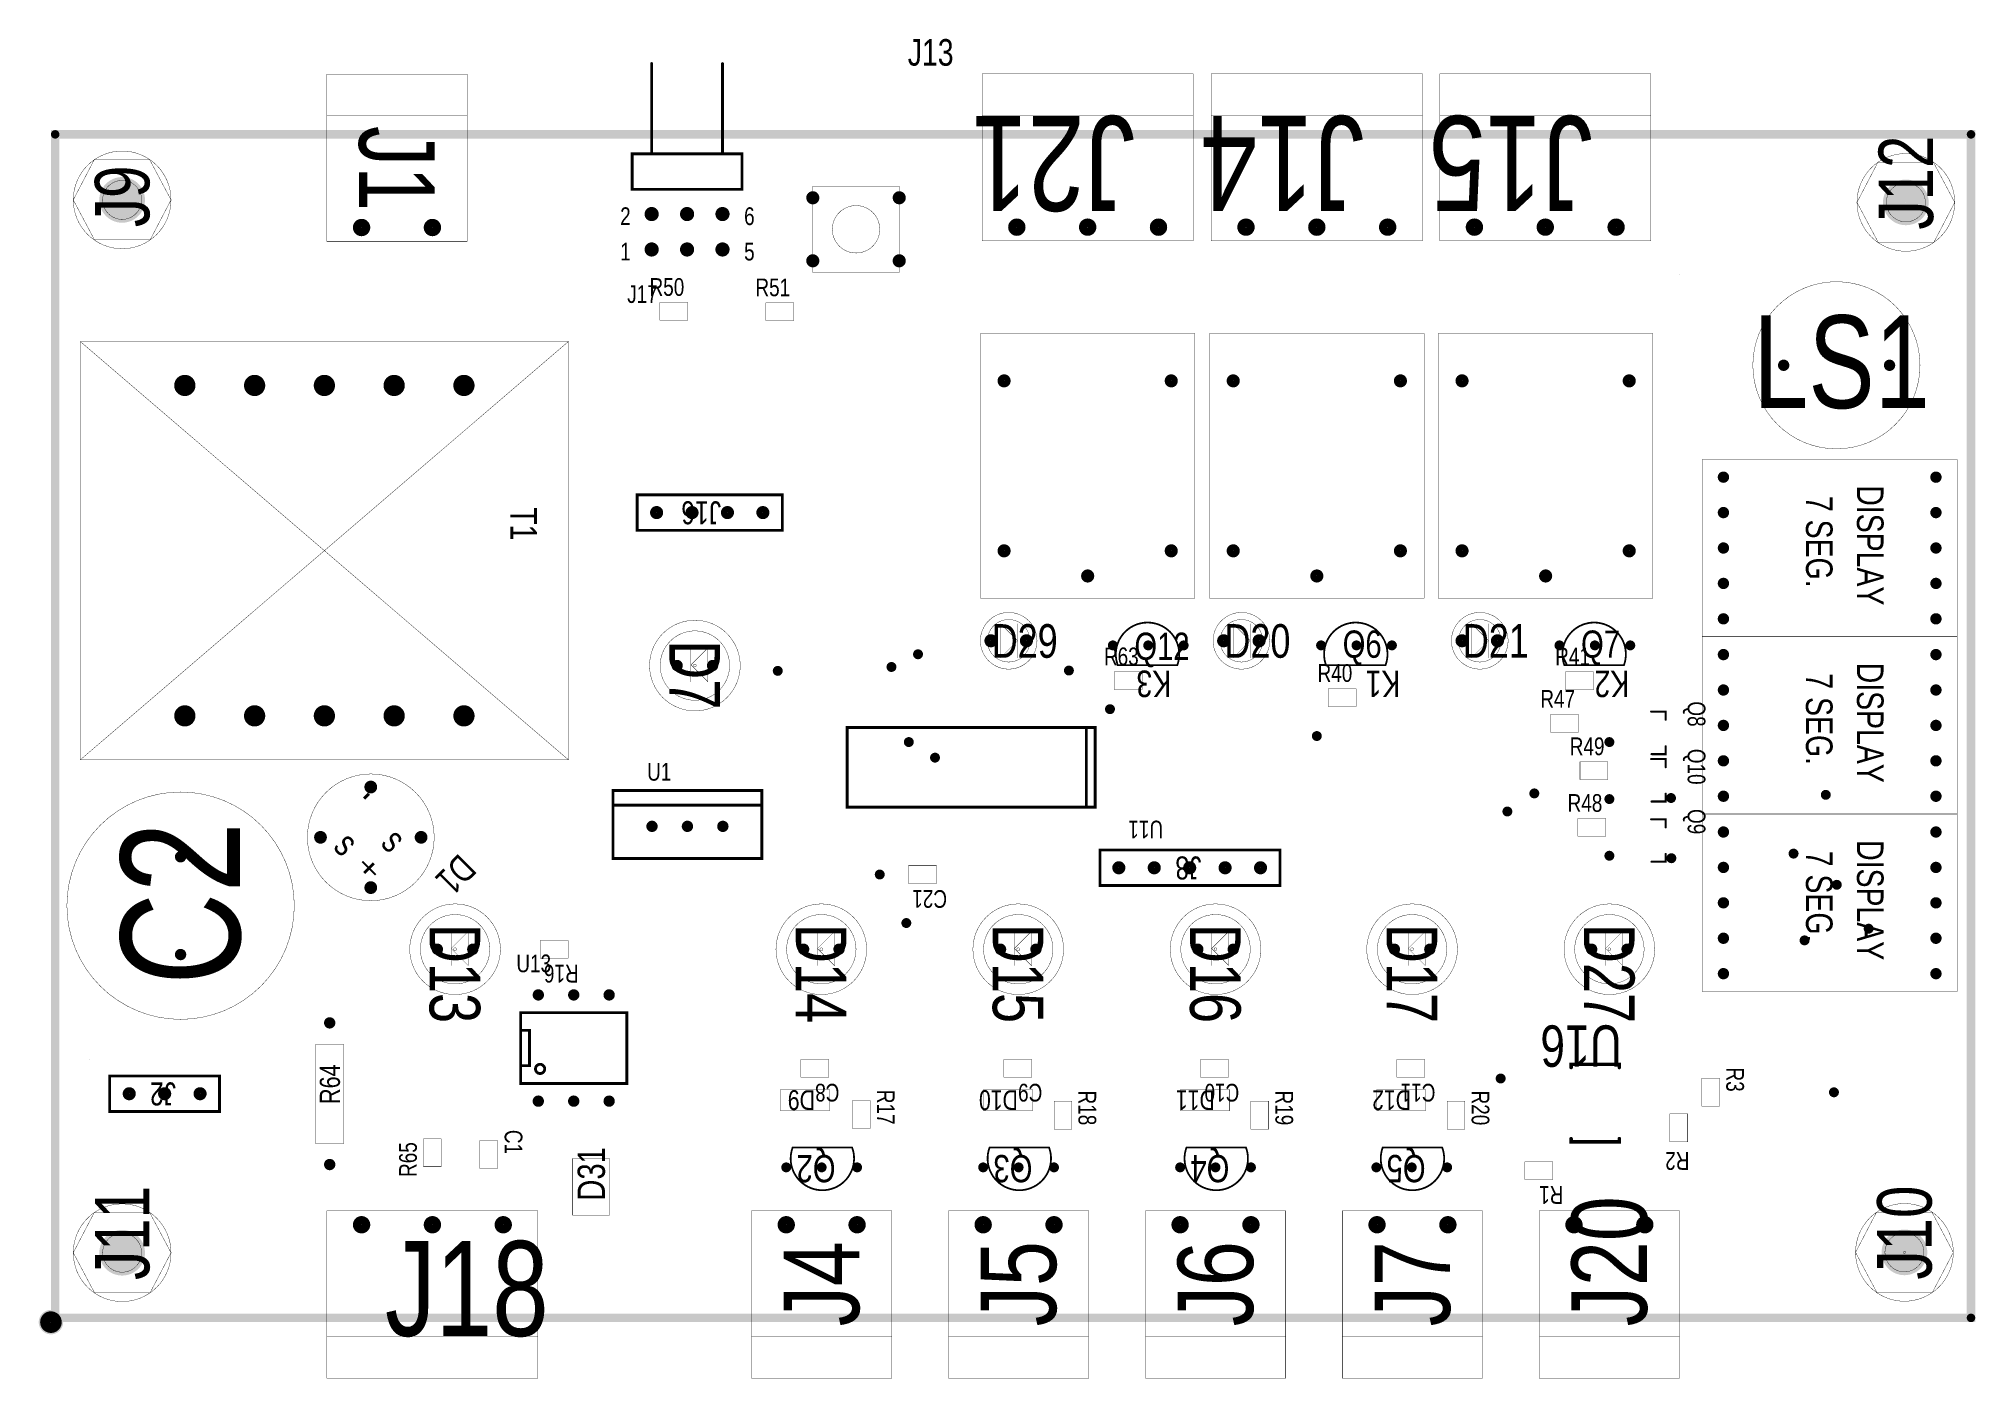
# Model space of a CAD drawing. Extents: x 0 to 5.47, y 0 to 3.78.
import ezdxf

# ---------------------------------------------------------------- set-up
doc = ezdxf.new("R2010")
doc.units = 0

msp = doc.modelspace()

# ---------------------------------------------------------------- texts
at = {"layer": 'SST', "width": 0.8}
for s, height, p in [('J13', 0.075, (2.454, 3.706)), ('2', 0.05, (1.642, 3.256)), ('6', 0.05, (1.992, 3.256)), ('1', 0.05, (1.642, 3.156)), ('5', 0.05, (1.992, 3.156)), ('J17', 0.05, (1.662, 3.036)), ('R50', 0.05, (1.725, 3.056)), ('R51', 0.05, (2.024, 3.055)), ('LS1', 0.262, (4.841, 2.739)), ('D29', 0.095, (2.691, 2.034)), ('Q12', 0.077, (3.094, 2.028)), ('D20', 0.095, (3.348, 2.034)), ('Q6', 0.077, (3.682, 2.034)), ('D21', 0.095, (4.021, 2.034)), ('Q7', 0.077, (4.355, 2.034)), ('R63', 0.05, (3.008, 2.013)), ('R41', 0.05, (4.282, 2.013)), ('R40', 0.05, (3.611, 1.966)), ('R47', 0.05, (4.24, 1.893)), ('R49', 0.05, (4.323, 1.759)), ('U1', 0.05, (1.718, 1.687)), ('R48', 0.05, (4.317, 1.599)), ('U13', 0.05, (1.349, 1.146)), ('J18', 0.268, (0.978, 0.119))]:
    msp.add_text(s, height=height, dxfattribs=at).set_placement(p)
for s, height, rotation, p in [('J21', 0.268, 180, (3.096, 3.564)), ('J14', 0.268, 180, (3.743, 3.564)), ('J15', 0.268, 180, (4.388, 3.564)), ('J1', 0.213, 270, (0.905, 3.536)), ('J12', 0.154, 90, (5.349, 3.243)), ('J9', 0.154, 90, (0.313, 3.25)), ('J16', 0.065, 180, (1.927, 2.476)), ('7 SEG.', 0.075, 270, (4.99, 2.491)), ('DISPLAY ', 0.075, 270, (5.134, 2.521)), ('DISPLAY ', 0.075, 270, (5.134, 2.521)), ('T1', 0.075, 270, (1.332, 2.459)), ('D7', 0.143, 270, (1.781, 2.084)), ('K3', 0.075, 180, (3.198, 1.998)), ('K1', 0.075, 180, (3.845, 1.998)), ('K2', 0.075, 180, (4.491, 1.998)), ('7 SEG.', 0.075, 270, (4.99, 1.99)), ('DISPLAY ', 0.075, 270, (5.134, 2.02)), ('DISPLAY ', 0.075, 270, (5.134, 2.02)), ('Q8', 0.05, 270, (4.656, 1.911)), ('Q10', 0.05, 270, (4.656, 1.777)), ('-', 0.075, 225, (0.915, 1.673)), ('Q9', 0.05, 270, (4.656, 1.607)), ('C2', 0.337, 90, (0.569, 1.11)), ('s', 0.075, 315, (0.963, 1.507)), ('U11', 0.05, 180, (3.175, 1.574)), ('s', 0.075, 315, (0.829, 1.497)), ('D1', 0.075, 225, (1.188, 1.484)), ('7 SEG.', 0.075, 270, (4.99, 1.489)), ('DISPLAY ', 0.075, 270, (5.134, 1.519)), ('DISPLAY ', 0.075, 270, (5.134, 1.519)), ('+', 0.075, 225, (0.924, 1.482)), ('J8', 0.065, 180, (3.283, 1.473)), ('C21', 0.05, 180, (2.565, 1.378)), ('D13', 0.143, 270, (1.104, 1.283)), ('D14', 0.143, 270, (2.138, 1.283)), ('D15', 0.143, 270, (2.694, 1.283)), ('D16', 0.143, 270, (3.251, 1.283)), ('D17', 0.143, 270, (3.806, 1.283)), ('D27', 0.143, 270, (4.363, 1.283)), ('R16', 0.05, 180, (1.525, 1.167)), ('U16', 0.117, 180, (4.47, 0.996)), ('R64', 0.057, 90, (0.851, 0.774)), ('J2', 0.065, 180, (0.388, 0.835)), ('C8', 0.05, 180, (2.261, 0.831)), ('C9', 0.05, 180, (2.834, 0.831)), ('C10', 0.05, 180, (3.39, 0.831)), ('C11', 0.05, 180, (3.944, 0.831)), ('R3', 0.05, 270, (4.765, 0.877)), ('D9', 0.056, 180, (2.192, 0.813)), ('R17', 0.05, 270, (2.367, 0.814)), ('D10', 0.056, 180, (2.765, 0.813)), ('R18', 0.05, 270, (2.936, 0.812)), ('D11', 0.056, 180, (3.321, 0.813)), ('R19', 0.05, 270, (3.492, 0.812)), ('D12', 0.056, 180, (3.875, 0.813)), ('R20', 0.05, 270, (4.046, 0.812)), ('R65', 0.05, 90, (1.068, 0.568)), ('C1', 0.05, 270, (1.316, 0.701)), ('D31', 0.077, 90, (1.599, 0.501)), ('Q2', 0.077, 180, (2.25, 0.63)), ('Q3', 0.077, 180, (2.806, 0.63)), ('Q4', 0.077, 180, (3.362, 0.63)), ('Q5', 0.077, 180, (3.916, 0.63)), ('R2', 0.05, 180, (4.661, 0.638)), ('J11', 0.154, 90, (0.313, 0.277)), ('R1', 0.05, 180, (4.305, 0.542)), ('J20', 0.213, 90, (4.541, 0.146)), ('J10', 0.154, 90, (5.345, 0.278)), ('J4', 0.213, 90, (2.317, 0.146)), ('J5', 0.213, 90, (2.873, 0.146)), ('J6', 0.213, 90, (3.429, 0.146)), ('J7', 0.213, 90, (3.985, 0.146))]:
    msp.add_text(s, height=height, rotation=rotation, dxfattribs=at).set_placement(p)

# ---------------------------------------------------------------- linework, layer by layer
at = {"layer": 'DRL'}
for points, const_width in [([(0.204, 3.327, 1), (0.268, 3.327, 1)], 0.065), ([(2.177, 3.333, 1), (2.195, 3.333, 1)], 0.019), ([(2.421, 3.333, 1), (2.439, 3.333, 1)], 0.019), ([(5.24, 3.32, 1), (5.304, 3.32, 1)], 0.065), ([(1.721, 3.287, 1), (1.741, 3.287, 1)], 0.02), ([(1.821, 3.287, 1), (1.841, 3.287, 1)], 0.02), ([(1.921, 3.287, 1), (1.941, 3.287, 1)], 0.02), ([(0.9, 3.249, 1), (0.924, 3.249, 1)], 0.025), ([(1.1, 3.249, 1), (1.124, 3.249, 1)], 0.025), ([(2.75, 3.25, 1), (2.774, 3.25, 1)], 0.025), ([(2.95, 3.25, 1), (2.974, 3.25, 1)], 0.025), ([(3.15, 3.25, 1), (3.174, 3.25, 1)], 0.025), ([(3.397, 3.25, 1), (3.421, 3.25, 1)], 0.025), ([(3.597, 3.25, 1), (3.621, 3.25, 1)], 0.025), ([(3.797, 3.25, 1), (3.821, 3.25, 1)], 0.025), ([(4.042, 3.25, 1), (4.066, 3.25, 1)], 0.025), ([(4.242, 3.25, 1), (4.266, 3.25, 1)], 0.025), ([(4.442, 3.25, 1), (4.466, 3.25, 1)], 0.025), ([(1.721, 3.187, 1), (1.741, 3.187, 1)], 0.02), ([(1.821, 3.187, 1), (1.841, 3.187, 1)], 0.02), ([(1.921, 3.187, 1), (1.941, 3.187, 1)], 0.02), ([(2.177, 3.155, 1), (2.195, 3.155, 1)], 0.019), ([(2.421, 3.155, 1), (2.439, 3.155, 1)], 0.019), ([(4.919, 2.86, 1), (4.935, 2.86, 1)], 0.016), ([(5.218, 2.86, 1), (5.234, 2.86, 1)], 0.016), ([(0.398, 2.803, 1), (0.428, 2.803, 1)], 0.03), ([(0.595, 2.803, 1), (0.625, 2.803, 1)], 0.03), ([(0.792, 2.803, 1), (0.822, 2.803, 1)], 0.03), ([(0.989, 2.803, 1), (1.019, 2.803, 1)], 0.03), ([(1.186, 2.803, 1), (1.216, 2.803, 1)], 0.03), ([(2.717, 2.816, 1), (2.735, 2.816, 1)], 0.019), ([(3.189, 2.816, 1), (3.207, 2.816, 1)], 0.019), ([(3.364, 2.816, 1), (3.382, 2.816, 1)], 0.019), ([(3.836, 2.816, 1), (3.854, 2.816, 1)], 0.019), ([(4.01, 2.816, 1), (4.028, 2.816, 1)], 0.019), ([(4.482, 2.816, 1), (4.5, 2.816, 1)], 0.019), ([(4.749, 2.544, 1), (4.765, 2.544, 1)], 0.016), ([(5.349, 2.544, 1), (5.365, 2.544, 1)], 0.016), ([(1.736, 2.444, 1), (1.754, 2.444, 1)], 0.019), ([(1.836, 2.444, 1), (1.854, 2.444, 1)], 0.019), ([(1.936, 2.444, 1), (1.954, 2.444, 1)], 0.019), ([(2.036, 2.444, 1), (2.054, 2.444, 1)], 0.019), ([(4.749, 2.444, 1), (4.765, 2.444, 1)], 0.016), ([(5.349, 2.444, 1), (5.365, 2.444, 1)], 0.016), ([(2.717, 2.336, 1), (2.735, 2.336, 1)], 0.019), ([(3.189, 2.336, 1), (3.207, 2.336, 1)], 0.019), ([(3.364, 2.336, 1), (3.382, 2.336, 1)], 0.019), ([(3.836, 2.336, 1), (3.854, 2.336, 1)], 0.019), ([(4.01, 2.336, 1), (4.028, 2.336, 1)], 0.019), ([(4.482, 2.336, 1), (4.5, 2.336, 1)], 0.019), ([(4.749, 2.344, 1), (4.765, 2.344, 1)], 0.016), ([(5.349, 2.344, 1), (5.365, 2.344, 1)], 0.016), ([(2.953, 2.265, 1), (2.971, 2.265, 1)], 0.019), ([(3.6, 2.265, 1), (3.618, 2.265, 1)], 0.019), ([(4.246, 2.265, 1), (4.264, 2.265, 1)], 0.019), ([(4.749, 2.244, 1), (4.765, 2.244, 1)], 0.016), ([(5.349, 2.244, 1), (5.365, 2.244, 1)], 0.016), ([(4.749, 2.144, 1), (4.765, 2.144, 1)], 0.016), ([(5.349, 2.144, 1), (5.365, 2.144, 1)], 0.016), ([(2.68, 2.082, 1), (2.698, 2.082, 1)], 0.019), ([(2.78, 2.082, 1), (2.798, 2.082, 1)], 0.019), ([(3.026, 2.069, 1), (3.04, 2.069, 1)], 0.014), ([(3.126, 2.069, 1), (3.14, 2.069, 1)], 0.014), ([(3.226, 2.069, 1), (3.24, 2.069, 1)], 0.014), ([(3.337, 2.082, 1), (3.355, 2.082, 1)], 0.019), ([(3.437, 2.082, 1), (3.455, 2.082, 1)], 0.019), ([(3.614, 2.069, 1), (3.628, 2.069, 1)], 0.014), ([(3.714, 2.069, 1), (3.728, 2.069, 1)], 0.014), ([(3.814, 2.069, 1), (3.828, 2.069, 1)], 0.014), ([(4.01, 2.082, 1), (4.028, 2.082, 1)], 0.019), ([(4.11, 2.082, 1), (4.128, 2.082, 1)], 0.019), ([(4.287, 2.069, 1), (4.301, 2.069, 1)], 0.014), ([(4.387, 2.069, 1), (4.401, 2.069, 1)], 0.014), ([(4.487, 2.069, 1), (4.501, 2.069, 1)], 0.014), ([(1.795, 2.012, 1), (1.811, 2.012, 1)], 0.016), ([(1.895, 2.012, 1), (1.911, 2.012, 1)], 0.016), ([(2.476, 2.044, 1), (2.49, 2.044, 1)], 0.014), ([(4.749, 2.043, 1), (4.765, 2.043, 1)], 0.016), ([(5.349, 2.043, 1), (5.365, 2.043, 1)], 0.016), ([(2.08, 1.997, 1), (2.094, 1.997, 1)], 0.014), ([(2.401, 2.008, 1), (2.415, 2.008, 1)], 0.014), ([(2.902, 1.998, 1), (2.916, 1.998, 1)], 0.014), ([(4.749, 1.943, 1), (4.765, 1.943, 1)], 0.016), ([(5.349, 1.943, 1), (5.365, 1.943, 1)], 0.016), ([(0.398, 1.87, 1), (0.428, 1.87, 1)], 0.03), ([(0.595, 1.87, 1), (0.625, 1.87, 1)], 0.03), ([(0.792, 1.87, 1), (0.822, 1.87, 1)], 0.03), ([(0.989, 1.87, 1), (1.019, 1.87, 1)], 0.03), ([(1.186, 1.87, 1), (1.216, 1.87, 1)], 0.03), ([(3.018, 1.889, 1), (3.032, 1.889, 1)], 0.014), ([(4.749, 1.843, 1), (4.765, 1.843, 1)], 0.016), ([(5.349, 1.843, 1), (5.365, 1.843, 1)], 0.016), ([(2.45, 1.796, 1), (2.464, 1.796, 1)], 0.014), ([(3.602, 1.813, 1), (3.616, 1.813, 1)], 0.014), ([(4.428, 1.796, 1), (4.442, 1.796, 1)], 0.014), ([(2.524, 1.752, 1), (2.538, 1.752, 1)], 0.014), ([(4.749, 1.743, 1), (4.765, 1.743, 1)], 0.016), ([(5.349, 1.743, 1), (5.365, 1.743, 1)], 0.016), ([(0.929, 1.669, 1), (0.947, 1.669, 1)], 0.018), ([(4.216, 1.651, 1), (4.23, 1.651, 1)], 0.014), ([(4.428, 1.635, 1), (4.442, 1.635, 1)], 0.014), ([(4.602, 1.638, 1), (4.616, 1.638, 1)], 0.014), ([(4.749, 1.643, 1), (4.765, 1.643, 1)], 0.016), ([(5.039, 1.647, 1), (5.053, 1.647, 1)], 0.014), ([(5.349, 1.643, 1), (5.365, 1.643, 1)], 0.016), ([(4.14, 1.6, 1), (4.154, 1.6, 1)], 0.014), ([(0.787, 1.527, 1), (0.805, 1.527, 1)], 0.018), ([(1.071, 1.527, 1), (1.089, 1.527, 1)], 0.018), ([(1.724, 1.558, 1), (1.74, 1.558, 1)], 0.016), ([(1.824, 1.558, 1), (1.84, 1.558, 1)], 0.016), ([(1.924, 1.558, 1), (1.94, 1.558, 1)], 0.016), ([(4.749, 1.542, 1), (4.765, 1.542, 1)], 0.016), ([(5.349, 1.542, 1), (5.365, 1.542, 1)], 0.016), ([(0.393, 1.472, 1), (0.409, 1.472, 1)], 0.016), ([(4.428, 1.475, 1), (4.442, 1.475, 1)], 0.014), ([(4.603, 1.468, 1), (4.617, 1.468, 1)], 0.014), ([(4.948, 1.481, 1), (4.962, 1.481, 1)], 0.014), ([(2.368, 1.422, 1), (2.382, 1.422, 1)], 0.014), ([(3.041, 1.441, 1), (3.059, 1.441, 1)], 0.019), ([(3.141, 1.441, 1), (3.159, 1.441, 1)], 0.019), ([(3.241, 1.441, 1), (3.259, 1.441, 1)], 0.019), ([(3.341, 1.441, 1), (3.359, 1.441, 1)], 0.019), ([(3.441, 1.441, 1), (3.459, 1.441, 1)], 0.019), ([(4.749, 1.442, 1), (4.765, 1.442, 1)], 0.016), ([(5.349, 1.442, 1), (5.365, 1.442, 1)], 0.016), ([(0.929, 1.385, 1), (0.947, 1.385, 1)], 0.018), ([(5.07, 1.393, 1), (5.084, 1.393, 1)], 0.014), ([(4.749, 1.342, 1), (4.765, 1.342, 1)], 0.016), ([(5.349, 1.342, 1), (5.365, 1.342, 1)], 0.016), ([(2.443, 1.285, 1), (2.457, 1.285, 1)], 0.014), ([(4.749, 1.242, 1), (4.765, 1.242, 1)], 0.016), ([(5.16, 1.269, 1), (5.174, 1.269, 1)], 0.014), ([(5.349, 1.242, 1), (5.365, 1.242, 1)], 0.016), ([(0.393, 1.196, 1), (0.409, 1.196, 1)], 0.016), ([(1.118, 1.211, 1), (1.134, 1.211, 1)], 0.016), ([(1.218, 1.211, 1), (1.234, 1.211, 1)], 0.016), ([(2.152, 1.211, 1), (2.168, 1.211, 1)], 0.016), ([(2.252, 1.211, 1), (2.268, 1.211, 1)], 0.016), ([(2.708, 1.211, 1), (2.724, 1.211, 1)], 0.016), ([(2.808, 1.211, 1), (2.824, 1.211, 1)], 0.016), ([(3.265, 1.211, 1), (3.281, 1.211, 1)], 0.016), ([(3.365, 1.211, 1), (3.381, 1.211, 1)], 0.016), ([(3.82, 1.211, 1), (3.836, 1.211, 1)], 0.016), ([(3.92, 1.211, 1), (3.936, 1.211, 1)], 0.016), ([(4.377, 1.211, 1), (4.393, 1.211, 1)], 0.016), ([(4.477, 1.211, 1), (4.493, 1.211, 1)], 0.016), ([(4.979, 1.236, 1), (4.993, 1.236, 1)], 0.014), ([(4.749, 1.142, 1), (4.765, 1.142, 1)], 0.016), ([(5.349, 1.142, 1), (5.365, 1.142, 1)], 0.016), ([(1.403, 1.082, 1), (1.419, 1.082, 1)], 0.016), ([(1.503, 1.082, 1), (1.519, 1.082, 1)], 0.016), ([(1.603, 1.082, 1), (1.619, 1.082, 1)], 0.016), ([(0.814, 1.003, 1), (0.83, 1.003, 1)], 0.016), ([(0.247, 0.803, 1), (0.265, 0.803, 1)], 0.019), ([(0.347, 0.803, 1), (0.365, 0.803, 1)], 0.019), ([(0.447, 0.803, 1), (0.465, 0.803, 1)], 0.019), ([(4.121, 0.846, 1), (4.135, 0.846, 1)], 0.014), ([(5.062, 0.807, 1), (5.076, 0.807, 1)], 0.014), ([(1.403, 0.782, 1), (1.419, 0.782, 1)], 0.016), ([(1.503, 0.782, 1), (1.519, 0.782, 1)], 0.016), ([(1.603, 0.782, 1), (1.619, 0.782, 1)], 0.016), ([(0.814, 0.603, 1), (0.83, 0.603, 1)], 0.016), ([(2.104, 0.595, 1), (2.118, 0.595, 1)], 0.014), ([(2.204, 0.595, 1), (2.218, 0.595, 1)], 0.014), ([(2.304, 0.595, 1), (2.318, 0.595, 1)], 0.014), ([(2.66, 0.595, 1), (2.674, 0.595, 1)], 0.014), ([(2.76, 0.595, 1), (2.774, 0.595, 1)], 0.014), ([(2.86, 0.595, 1), (2.874, 0.595, 1)], 0.014), ([(3.216, 0.595, 1), (3.23, 0.595, 1)], 0.014), ([(3.316, 0.595, 1), (3.33, 0.595, 1)], 0.014), ([(3.416, 0.595, 1), (3.43, 0.595, 1)], 0.014), ([(3.77, 0.595, 1), (3.784, 0.595, 1)], 0.014), ([(3.87, 0.595, 1), (3.884, 0.595, 1)], 0.014), ([(3.97, 0.595, 1), (3.984, 0.595, 1)], 0.014), ([(0.9, 0.433, 1), (0.924, 0.433, 1)], 0.025), ([(1.1, 0.433, 1), (1.124, 0.433, 1)], 0.025), ([(1.3, 0.433, 1), (1.324, 0.433, 1)], 0.025), ([(2.099, 0.433, 1), (2.123, 0.433, 1)], 0.025), ([(2.299, 0.433, 1), (2.323, 0.433, 1)], 0.025), ([(2.655, 0.433, 1), (2.679, 0.433, 1)], 0.025), ([(2.855, 0.433, 1), (2.879, 0.433, 1)], 0.025), ([(3.211, 0.433, 1), (3.235, 0.433, 1)], 0.025), ([(3.411, 0.433, 1), (3.435, 0.433, 1)], 0.025), ([(3.767, 0.433, 1), (3.791, 0.433, 1)], 0.025), ([(3.967, 0.433, 1), (3.991, 0.433, 1)], 0.025), ([(4.323, 0.433, 1), (4.347, 0.433, 1)], 0.025), ([(4.523, 0.433, 1), (4.547, 0.433, 1)], 0.025), ([(0.204, 0.354, 1), (0.268, 0.354, 1)], 0.065), ([(5.236, 0.355, 1), (5.3, 0.355, 1)], 0.065), ([(0.026, 0.158, 1), (0.044, 0.158, 1)], 0.019)]:
    msp.add_lwpolyline(points, format="xyb", close=True, dxfattribs=dict(at, const_width=const_width))
at = {"layer": 'IN1'}
for points, const_width in [([(2.181, 3.333, 1), (2.191, 3.333, 1)], 0.011), ([(2.425, 3.333, 1), (2.435, 3.333, 1)], 0.011), ([(1.726, 3.287, 1), (1.736, 3.287, 1)], 0.011), ([(1.826, 3.287, 1), (1.836, 3.287, 1)], 0.011), ([(1.926, 3.287, 1), (1.936, 3.287, 1)], 0.011), ([(0.907, 3.249, 1), (0.917, 3.249, 1)], 0.011), ([(1.107, 3.249, 1), (1.117, 3.249, 1)], 0.011), ([(2.757, 3.25, 1), (2.767, 3.25, 1)], 0.011), ([(2.957, 3.25, 1), (2.967, 3.25, 1)], 0.011), ([(3.157, 3.25, 1), (3.167, 3.25, 1)], 0.011), ([(3.404, 3.25, 1), (3.414, 3.25, 1)], 0.011), ([(3.604, 3.25, 1), (3.614, 3.25, 1)], 0.011), ([(3.804, 3.25, 1), (3.814, 3.25, 1)], 0.011), ([(4.049, 3.25, 1), (4.059, 3.25, 1)], 0.011), ([(4.249, 3.25, 1), (4.259, 3.25, 1)], 0.011), ([(4.449, 3.25, 1), (4.459, 3.25, 1)], 0.011), ([(1.726, 3.187, 1), (1.736, 3.187, 1)], 0.011), ([(1.826, 3.187, 1), (1.836, 3.187, 1)], 0.011), ([(1.926, 3.187, 1), (1.936, 3.187, 1)], 0.011), ([(2.181, 3.155, 1), (2.191, 3.155, 1)], 0.011), ([(2.425, 3.155, 1), (2.435, 3.155, 1)], 0.011), ([(4.922, 2.86, 1), (4.932, 2.86, 1)], 0.011), ([(5.221, 2.86, 1), (5.231, 2.86, 1)], 0.011), ([(0.408, 2.803, 1), (0.418, 2.803, 1)], 0.011), ([(0.605, 2.803, 1), (0.615, 2.803, 1)], 0.011), ([(0.802, 2.803, 1), (0.812, 2.803, 1)], 0.011), ([(0.999, 2.803, 1), (1.009, 2.803, 1)], 0.011), ([(1.196, 2.803, 1), (1.206, 2.803, 1)], 0.011), ([(2.721, 2.816, 1), (2.731, 2.816, 1)], 0.011), ([(3.193, 2.816, 1), (3.203, 2.816, 1)], 0.011), ([(3.368, 2.816, 1), (3.378, 2.816, 1)], 0.011), ([(3.84, 2.816, 1), (3.85, 2.816, 1)], 0.011), ([(4.014, 2.816, 1), (4.024, 2.816, 1)], 0.011), ([(4.486, 2.816, 1), (4.496, 2.816, 1)], 0.011), ([(4.752, 2.544, 1), (4.762, 2.544, 1)], 0.011), ([(5.352, 2.544, 1), (5.362, 2.544, 1)], 0.011), ([(1.74, 2.444, 1), (1.75, 2.444, 1)], 0.011), ([(1.84, 2.444, 1), (1.85, 2.444, 1)], 0.011), ([(1.94, 2.444, 1), (1.95, 2.444, 1)], 0.011), ([(2.04, 2.444, 1), (2.05, 2.444, 1)], 0.011), ([(4.752, 2.444, 1), (4.762, 2.444, 1)], 0.011), ([(5.352, 2.444, 1), (5.362, 2.444, 1)], 0.011), ([(4.752, 2.344, 1), (4.762, 2.344, 1)], 0.011), ([(5.352, 2.344, 1), (5.362, 2.344, 1)], 0.011), ([(2.721, 2.336, 1), (2.731, 2.336, 1)], 0.011), ([(3.193, 2.336, 1), (3.203, 2.336, 1)], 0.011), ([(3.368, 2.336, 1), (3.378, 2.336, 1)], 0.011), ([(3.84, 2.336, 1), (3.85, 2.336, 1)], 0.011), ([(4.014, 2.336, 1), (4.024, 2.336, 1)], 0.011), ([(4.486, 2.336, 1), (4.496, 2.336, 1)], 0.011), ([(2.957, 2.265, 1), (2.967, 2.265, 1)], 0.011), ([(3.604, 2.265, 1), (3.614, 2.265, 1)], 0.011), ([(4.25, 2.265, 1), (4.26, 2.265, 1)], 0.011), ([(4.752, 2.244, 1), (4.762, 2.244, 1)], 0.011), ([(5.352, 2.244, 1), (5.362, 2.244, 1)], 0.011), ([(4.752, 2.144, 1), (4.762, 2.144, 1)], 0.011), ([(5.352, 2.144, 1), (5.362, 2.144, 1)], 0.011), ([(2.684, 2.082, 1), (2.694, 2.082, 1)], 0.011), ([(2.784, 2.082, 1), (2.794, 2.082, 1)], 0.011), ([(3.028, 2.069, 1), (3.038, 2.069, 1)], 0.011), ([(3.128, 2.069, 1), (3.138, 2.069, 1)], 0.011), ([(3.228, 2.069, 1), (3.238, 2.069, 1)], 0.011), ([(3.341, 2.082, 1), (3.351, 2.082, 1)], 0.011), ([(3.441, 2.082, 1), (3.451, 2.082, 1)], 0.011), ([(3.616, 2.069, 1), (3.626, 2.069, 1)], 0.011), ([(3.716, 2.069, 1), (3.726, 2.069, 1)], 0.011), ([(3.816, 2.069, 1), (3.826, 2.069, 1)], 0.011), ([(4.014, 2.082, 1), (4.024, 2.082, 1)], 0.011), ([(4.114, 2.082, 1), (4.124, 2.082, 1)], 0.011), ([(4.289, 2.069, 1), (4.299, 2.069, 1)], 0.011), ([(4.389, 2.069, 1), (4.399, 2.069, 1)], 0.011), ([(4.489, 2.069, 1), (4.499, 2.069, 1)], 0.011), ([(2.478, 2.044, 1), (2.488, 2.044, 1)], 0.011), ([(4.752, 2.043, 1), (4.762, 2.043, 1)], 0.011), ([(5.352, 2.043, 1), (5.362, 2.043, 1)], 0.011), ([(1.798, 2.012, 1), (1.808, 2.012, 1)], 0.011), ([(1.898, 2.012, 1), (1.908, 2.012, 1)], 0.011), ([(2.082, 1.997, 1), (2.092, 1.997, 1)], 0.011), ([(2.403, 2.008, 1), (2.413, 2.008, 1)], 0.011), ([(2.904, 1.998, 1), (2.914, 1.998, 1)], 0.011), ([(4.752, 1.943, 1), (4.762, 1.943, 1)], 0.011), ([(5.352, 1.943, 1), (5.362, 1.943, 1)], 0.011), ([(0.408, 1.87, 1), (0.418, 1.87, 1)], 0.011), ([(0.605, 1.87, 1), (0.615, 1.87, 1)], 0.011), ([(0.802, 1.87, 1), (0.812, 1.87, 1)], 0.011), ([(0.999, 1.87, 1), (1.009, 1.87, 1)], 0.011), ([(1.196, 1.87, 1), (1.206, 1.87, 1)], 0.011), ([(3.02, 1.889, 1), (3.03, 1.889, 1)], 0.011), ([(2.452, 1.796, 1), (2.462, 1.796, 1)], 0.011), ([(3.604, 1.813, 1), (3.614, 1.813, 1)], 0.011), ([(4.43, 1.796, 1), (4.44, 1.796, 1)], 0.011), ([(4.752, 1.843, 1), (4.762, 1.843, 1)], 0.011), ([(5.352, 1.843, 1), (5.362, 1.843, 1)], 0.011), ([(2.526, 1.752, 1), (2.536, 1.752, 1)], 0.011), ([(4.752, 1.743, 1), (4.762, 1.743, 1)], 0.011), ([(5.352, 1.743, 1), (5.362, 1.743, 1)], 0.011), ([(0.933, 1.669, 1), (0.943, 1.669, 1)], 0.011), ([(4.218, 1.651, 1), (4.228, 1.651, 1)], 0.011), ([(4.43, 1.635, 1), (4.44, 1.635, 1)], 0.011), ([(4.604, 1.638, 1), (4.614, 1.638, 1)], 0.011), ([(4.752, 1.643, 1), (4.762, 1.643, 1)], 0.011), ([(5.041, 1.647, 1), (5.051, 1.647, 1)], 0.011), ([(5.352, 1.643, 1), (5.362, 1.643, 1)], 0.011), ([(4.142, 1.6, 1), (4.152, 1.6, 1)], 0.011), ([(0.791, 1.527, 1), (0.801, 1.527, 1)], 0.011), ([(1.075, 1.527, 1), (1.085, 1.527, 1)], 0.011), ([(1.727, 1.558, 1), (1.737, 1.558, 1)], 0.011), ([(1.827, 1.558, 1), (1.837, 1.558, 1)], 0.011), ([(1.927, 1.558, 1), (1.937, 1.558, 1)], 0.011), ([(4.752, 1.542, 1), (4.762, 1.542, 1)], 0.011), ([(5.352, 1.542, 1), (5.362, 1.542, 1)], 0.011), ([(0.396, 1.472, 1), (0.406, 1.472, 1)], 0.011), ([(4.43, 1.475, 1), (4.44, 1.475, 1)], 0.011), ([(4.605, 1.468, 1), (4.615, 1.468, 1)], 0.011), ([(4.95, 1.481, 1), (4.96, 1.481, 1)], 0.011), ([(2.37, 1.422, 1), (2.38, 1.422, 1)], 0.011), ([(3.045, 1.441, 1), (3.055, 1.441, 1)], 0.011), ([(3.145, 1.441, 1), (3.155, 1.441, 1)], 0.011), ([(3.245, 1.441, 1), (3.255, 1.441, 1)], 0.011), ([(3.345, 1.441, 1), (3.355, 1.441, 1)], 0.011), ([(3.445, 1.441, 1), (3.455, 1.441, 1)], 0.011), ([(4.752, 1.442, 1), (4.762, 1.442, 1)], 0.011), ([(5.352, 1.442, 1), (5.362, 1.442, 1)], 0.011), ([(0.933, 1.385, 1), (0.943, 1.385, 1)], 0.011), ([(5.072, 1.393, 1), (5.082, 1.393, 1)], 0.011), ([(4.752, 1.342, 1), (4.762, 1.342, 1)], 0.011), ([(5.352, 1.342, 1), (5.362, 1.342, 1)], 0.011), ([(2.445, 1.285, 1), (2.455, 1.285, 1)], 0.011), ([(5.162, 1.269, 1), (5.172, 1.269, 1)], 0.011), ([(0.396, 1.196, 1), (0.406, 1.196, 1)], 0.011), ([(1.121, 1.211, 1), (1.131, 1.211, 1)], 0.011), ([(1.221, 1.211, 1), (1.231, 1.211, 1)], 0.011), ([(2.155, 1.211, 1), (2.165, 1.211, 1)], 0.011), ([(2.255, 1.211, 1), (2.265, 1.211, 1)], 0.011), ([(2.711, 1.211, 1), (2.721, 1.211, 1)], 0.011), ([(2.811, 1.211, 1), (2.821, 1.211, 1)], 0.011), ([(3.268, 1.211, 1), (3.278, 1.211, 1)], 0.011), ([(3.368, 1.211, 1), (3.378, 1.211, 1)], 0.011), ([(3.823, 1.211, 1), (3.833, 1.211, 1)], 0.011), ([(3.923, 1.211, 1), (3.933, 1.211, 1)], 0.011), ([(4.38, 1.211, 1), (4.39, 1.211, 1)], 0.011), ([(4.48, 1.211, 1), (4.49, 1.211, 1)], 0.011), ([(4.752, 1.242, 1), (4.762, 1.242, 1)], 0.011), ([(4.981, 1.236, 1), (4.991, 1.236, 1)], 0.011), ([(5.352, 1.242, 1), (5.362, 1.242, 1)], 0.011), ([(4.752, 1.142, 1), (4.762, 1.142, 1)], 0.011), ([(5.352, 1.142, 1), (5.362, 1.142, 1)], 0.011), ([(1.406, 1.082, 1), (1.416, 1.082, 1)], 0.011), ([(1.506, 1.082, 1), (1.516, 1.082, 1)], 0.011), ([(1.606, 1.082, 1), (1.616, 1.082, 1)], 0.011), ([(4.123, 0.846, 1), (4.133, 0.846, 1)], 0.011), ([(0.251, 0.803, 1), (0.261, 0.803, 1)], 0.011), ([(0.351, 0.803, 1), (0.361, 0.803, 1)], 0.011), ([(0.451, 0.803, 1), (0.461, 0.803, 1)], 0.011), ([(1.406, 0.782, 1), (1.416, 0.782, 1)], 0.011), ([(1.506, 0.782, 1), (1.516, 0.782, 1)], 0.011), ([(1.606, 0.782, 1), (1.616, 0.782, 1)], 0.011), ([(5.064, 0.807, 1), (5.074, 0.807, 1)], 0.011), ([(2.106, 0.595, 1), (2.116, 0.595, 1)], 0.011), ([(2.206, 0.595, 1), (2.216, 0.595, 1)], 0.011), ([(2.306, 0.595, 1), (2.316, 0.595, 1)], 0.011), ([(2.662, 0.595, 1), (2.672, 0.595, 1)], 0.011), ([(2.762, 0.595, 1), (2.772, 0.595, 1)], 0.011), ([(2.862, 0.595, 1), (2.872, 0.595, 1)], 0.011), ([(3.218, 0.595, 1), (3.228, 0.595, 1)], 0.011), ([(3.318, 0.595, 1), (3.328, 0.595, 1)], 0.011), ([(3.418, 0.595, 1), (3.428, 0.595, 1)], 0.011), ([(3.772, 0.595, 1), (3.782, 0.595, 1)], 0.011), ([(3.872, 0.595, 1), (3.882, 0.595, 1)], 0.011), ([(3.972, 0.595, 1), (3.982, 0.595, 1)], 0.011), ([(0.907, 0.433, 1), (0.917, 0.433, 1)], 0.011), ([(1.107, 0.433, 1), (1.117, 0.433, 1)], 0.011), ([(1.307, 0.433, 1), (1.317, 0.433, 1)], 0.011), ([(2.106, 0.433, 1), (2.116, 0.433, 1)], 0.011), ([(2.306, 0.433, 1), (2.316, 0.433, 1)], 0.011), ([(2.662, 0.433, 1), (2.672, 0.433, 1)], 0.011), ([(2.862, 0.433, 1), (2.872, 0.433, 1)], 0.011), ([(3.218, 0.433, 1), (3.228, 0.433, 1)], 0.011), ([(3.418, 0.433, 1), (3.428, 0.433, 1)], 0.011), ([(3.774, 0.433, 1), (3.784, 0.433, 1)], 0.011), ([(3.974, 0.433, 1), (3.984, 0.433, 1)], 0.011), ([(4.33, 0.433, 1), (4.34, 0.433, 1)], 0.011), ([(4.53, 0.433, 1), (4.54, 0.433, 1)], 0.011), ([(0.02, 0.158, 1), (0.05, 0.158, 1)], 0.031)]:
    msp.add_lwpolyline(points, format="xyb", close=True, dxfattribs=dict(at, const_width=const_width))
for points in [[(0.811, 0.992), (0.833, 0.992), (0.811, 1.014), (0.833, 1.014)], [(0.811, 0.592), (0.833, 0.592), (0.811, 0.614), (0.833, 0.614)]]:
    msp.add_solid(points, dxfattribs=at)
at = {"layer": 'IN2'}
for points, const_width in [([(2.181, 3.333, 1), (2.191, 3.333, 1)], 0.011), ([(2.425, 3.333, 1), (2.435, 3.333, 1)], 0.011), ([(1.726, 3.287, 1), (1.736, 3.287, 1)], 0.011), ([(1.826, 3.287, 1), (1.836, 3.287, 1)], 0.011), ([(1.926, 3.287, 1), (1.936, 3.287, 1)], 0.011), ([(0.907, 3.249, 1), (0.917, 3.249, 1)], 0.011), ([(1.107, 3.249, 1), (1.117, 3.249, 1)], 0.011), ([(2.757, 3.25, 1), (2.767, 3.25, 1)], 0.011), ([(2.957, 3.25, 1), (2.967, 3.25, 1)], 0.011), ([(3.157, 3.25, 1), (3.167, 3.25, 1)], 0.011), ([(3.404, 3.25, 1), (3.414, 3.25, 1)], 0.011), ([(3.604, 3.25, 1), (3.614, 3.25, 1)], 0.011), ([(3.804, 3.25, 1), (3.814, 3.25, 1)], 0.011), ([(4.049, 3.25, 1), (4.059, 3.25, 1)], 0.011), ([(4.249, 3.25, 1), (4.259, 3.25, 1)], 0.011), ([(4.449, 3.25, 1), (4.459, 3.25, 1)], 0.011), ([(1.726, 3.187, 1), (1.736, 3.187, 1)], 0.011), ([(1.826, 3.187, 1), (1.836, 3.187, 1)], 0.011), ([(1.926, 3.187, 1), (1.936, 3.187, 1)], 0.011), ([(2.181, 3.155, 1), (2.191, 3.155, 1)], 0.011), ([(2.425, 3.155, 1), (2.435, 3.155, 1)], 0.011), ([(4.922, 2.86, 1), (4.932, 2.86, 1)], 0.011), ([(5.221, 2.86, 1), (5.231, 2.86, 1)], 0.011), ([(0.408, 2.803, 1), (0.418, 2.803, 1)], 0.011), ([(0.605, 2.803, 1), (0.615, 2.803, 1)], 0.011), ([(0.802, 2.803, 1), (0.812, 2.803, 1)], 0.011), ([(0.999, 2.803, 1), (1.009, 2.803, 1)], 0.011), ([(1.196, 2.803, 1), (1.206, 2.803, 1)], 0.011), ([(2.721, 2.816, 1), (2.731, 2.816, 1)], 0.011), ([(3.193, 2.816, 1), (3.203, 2.816, 1)], 0.011), ([(3.368, 2.816, 1), (3.378, 2.816, 1)], 0.011), ([(3.84, 2.816, 1), (3.85, 2.816, 1)], 0.011), ([(4.014, 2.816, 1), (4.024, 2.816, 1)], 0.011), ([(4.486, 2.816, 1), (4.496, 2.816, 1)], 0.011), ([(4.752, 2.544, 1), (4.762, 2.544, 1)], 0.011), ([(5.352, 2.544, 1), (5.362, 2.544, 1)], 0.011), ([(1.74, 2.444, 1), (1.75, 2.444, 1)], 0.011), ([(1.84, 2.444, 1), (1.85, 2.444, 1)], 0.011), ([(1.94, 2.444, 1), (1.95, 2.444, 1)], 0.011), ([(2.04, 2.444, 1), (2.05, 2.444, 1)], 0.011), ([(4.752, 2.444, 1), (4.762, 2.444, 1)], 0.011), ([(5.352, 2.444, 1), (5.362, 2.444, 1)], 0.011), ([(4.752, 2.344, 1), (4.762, 2.344, 1)], 0.011), ([(5.352, 2.344, 1), (5.362, 2.344, 1)], 0.011), ([(2.721, 2.336, 1), (2.731, 2.336, 1)], 0.011), ([(3.193, 2.336, 1), (3.203, 2.336, 1)], 0.011), ([(3.368, 2.336, 1), (3.378, 2.336, 1)], 0.011), ([(3.84, 2.336, 1), (3.85, 2.336, 1)], 0.011), ([(4.014, 2.336, 1), (4.024, 2.336, 1)], 0.011), ([(4.486, 2.336, 1), (4.496, 2.336, 1)], 0.011), ([(2.957, 2.265, 1), (2.967, 2.265, 1)], 0.011), ([(3.604, 2.265, 1), (3.614, 2.265, 1)], 0.011), ([(4.25, 2.265, 1), (4.26, 2.265, 1)], 0.011), ([(4.752, 2.244, 1), (4.762, 2.244, 1)], 0.011), ([(5.352, 2.244, 1), (5.362, 2.244, 1)], 0.011), ([(4.752, 2.144, 1), (4.762, 2.144, 1)], 0.011), ([(5.352, 2.144, 1), (5.362, 2.144, 1)], 0.011), ([(2.684, 2.082, 1), (2.694, 2.082, 1)], 0.011), ([(2.784, 2.082, 1), (2.794, 2.082, 1)], 0.011), ([(3.028, 2.069, 1), (3.038, 2.069, 1)], 0.011), ([(3.128, 2.069, 1), (3.138, 2.069, 1)], 0.011), ([(3.228, 2.069, 1), (3.238, 2.069, 1)], 0.011), ([(3.341, 2.082, 1), (3.351, 2.082, 1)], 0.011), ([(3.441, 2.082, 1), (3.451, 2.082, 1)], 0.011), ([(3.616, 2.069, 1), (3.626, 2.069, 1)], 0.011), ([(3.716, 2.069, 1), (3.726, 2.069, 1)], 0.011), ([(3.816, 2.069, 1), (3.826, 2.069, 1)], 0.011), ([(4.014, 2.082, 1), (4.024, 2.082, 1)], 0.011), ([(4.114, 2.082, 1), (4.124, 2.082, 1)], 0.011), ([(4.289, 2.069, 1), (4.299, 2.069, 1)], 0.011), ([(4.389, 2.069, 1), (4.399, 2.069, 1)], 0.011), ([(4.489, 2.069, 1), (4.499, 2.069, 1)], 0.011), ([(2.478, 2.044, 1), (2.488, 2.044, 1)], 0.011), ([(4.752, 2.043, 1), (4.762, 2.043, 1)], 0.011), ([(5.352, 2.043, 1), (5.362, 2.043, 1)], 0.011), ([(1.798, 2.012, 1), (1.808, 2.012, 1)], 0.011), ([(1.898, 2.012, 1), (1.908, 2.012, 1)], 0.011), ([(2.082, 1.997, 1), (2.092, 1.997, 1)], 0.011), ([(2.403, 2.008, 1), (2.413, 2.008, 1)], 0.011), ([(2.904, 1.998, 1), (2.914, 1.998, 1)], 0.011), ([(4.752, 1.943, 1), (4.762, 1.943, 1)], 0.011), ([(5.352, 1.943, 1), (5.362, 1.943, 1)], 0.011), ([(0.408, 1.87, 1), (0.418, 1.87, 1)], 0.011), ([(0.605, 1.87, 1), (0.615, 1.87, 1)], 0.011), ([(0.802, 1.87, 1), (0.812, 1.87, 1)], 0.011), ([(0.999, 1.87, 1), (1.009, 1.87, 1)], 0.011), ([(1.196, 1.87, 1), (1.206, 1.87, 1)], 0.011), ([(3.02, 1.889, 1), (3.03, 1.889, 1)], 0.011), ([(2.452, 1.796, 1), (2.462, 1.796, 1)], 0.011), ([(3.604, 1.813, 1), (3.614, 1.813, 1)], 0.011), ([(4.43, 1.796, 1), (4.44, 1.796, 1)], 0.011), ([(4.752, 1.843, 1), (4.762, 1.843, 1)], 0.011), ([(5.352, 1.843, 1), (5.362, 1.843, 1)], 0.011), ([(2.526, 1.752, 1), (2.536, 1.752, 1)], 0.011), ([(4.752, 1.743, 1), (4.762, 1.743, 1)], 0.011), ([(5.352, 1.743, 1), (5.362, 1.743, 1)], 0.011), ([(0.933, 1.669, 1), (0.943, 1.669, 1)], 0.011), ([(4.218, 1.651, 1), (4.228, 1.651, 1)], 0.011), ([(4.43, 1.635, 1), (4.44, 1.635, 1)], 0.011), ([(4.604, 1.638, 1), (4.614, 1.638, 1)], 0.011), ([(4.752, 1.643, 1), (4.762, 1.643, 1)], 0.011), ([(5.041, 1.647, 1), (5.051, 1.647, 1)], 0.011), ([(5.352, 1.643, 1), (5.362, 1.643, 1)], 0.011), ([(4.142, 1.6, 1), (4.152, 1.6, 1)], 0.011), ([(0.791, 1.527, 1), (0.801, 1.527, 1)], 0.011), ([(1.075, 1.527, 1), (1.085, 1.527, 1)], 0.011), ([(1.727, 1.558, 1), (1.737, 1.558, 1)], 0.011), ([(1.827, 1.558, 1), (1.837, 1.558, 1)], 0.011), ([(1.927, 1.558, 1), (1.937, 1.558, 1)], 0.011), ([(4.752, 1.542, 1), (4.762, 1.542, 1)], 0.011), ([(5.352, 1.542, 1), (5.362, 1.542, 1)], 0.011), ([(0.396, 1.472, 1), (0.406, 1.472, 1)], 0.011), ([(4.43, 1.475, 1), (4.44, 1.475, 1)], 0.011), ([(4.605, 1.468, 1), (4.615, 1.468, 1)], 0.011), ([(4.95, 1.481, 1), (4.96, 1.481, 1)], 0.011), ([(2.37, 1.422, 1), (2.38, 1.422, 1)], 0.011), ([(3.045, 1.441, 1), (3.055, 1.441, 1)], 0.011), ([(3.145, 1.441, 1), (3.155, 1.441, 1)], 0.011), ([(3.245, 1.441, 1), (3.255, 1.441, 1)], 0.011), ([(3.345, 1.441, 1), (3.355, 1.441, 1)], 0.011), ([(3.445, 1.441, 1), (3.455, 1.441, 1)], 0.011), ([(4.752, 1.442, 1), (4.762, 1.442, 1)], 0.011), ([(5.352, 1.442, 1), (5.362, 1.442, 1)], 0.011), ([(0.933, 1.385, 1), (0.943, 1.385, 1)], 0.011), ([(5.072, 1.393, 1), (5.082, 1.393, 1)], 0.011), ([(4.752, 1.342, 1), (4.762, 1.342, 1)], 0.011), ([(5.352, 1.342, 1), (5.362, 1.342, 1)], 0.011), ([(2.445, 1.285, 1), (2.455, 1.285, 1)], 0.011), ([(5.162, 1.269, 1), (5.172, 1.269, 1)], 0.011), ([(0.396, 1.196, 1), (0.406, 1.196, 1)], 0.011), ([(1.121, 1.211, 1), (1.131, 1.211, 1)], 0.011), ([(1.221, 1.211, 1), (1.231, 1.211, 1)], 0.011), ([(2.155, 1.211, 1), (2.165, 1.211, 1)], 0.011), ([(2.255, 1.211, 1), (2.265, 1.211, 1)], 0.011), ([(2.711, 1.211, 1), (2.721, 1.211, 1)], 0.011), ([(2.811, 1.211, 1), (2.821, 1.211, 1)], 0.011), ([(3.268, 1.211, 1), (3.278, 1.211, 1)], 0.011), ([(3.368, 1.211, 1), (3.378, 1.211, 1)], 0.011), ([(3.823, 1.211, 1), (3.833, 1.211, 1)], 0.011), ([(3.923, 1.211, 1), (3.933, 1.211, 1)], 0.011), ([(4.38, 1.211, 1), (4.39, 1.211, 1)], 0.011), ([(4.48, 1.211, 1), (4.49, 1.211, 1)], 0.011), ([(4.752, 1.242, 1), (4.762, 1.242, 1)], 0.011), ([(4.981, 1.236, 1), (4.991, 1.236, 1)], 0.011), ([(5.352, 1.242, 1), (5.362, 1.242, 1)], 0.011), ([(4.752, 1.142, 1), (4.762, 1.142, 1)], 0.011), ([(5.352, 1.142, 1), (5.362, 1.142, 1)], 0.011), ([(1.406, 1.082, 1), (1.416, 1.082, 1)], 0.011), ([(1.506, 1.082, 1), (1.516, 1.082, 1)], 0.011), ([(1.606, 1.082, 1), (1.616, 1.082, 1)], 0.011), ([(4.123, 0.846, 1), (4.133, 0.846, 1)], 0.011), ([(0.251, 0.803, 1), (0.261, 0.803, 1)], 0.011), ([(0.351, 0.803, 1), (0.361, 0.803, 1)], 0.011), ([(0.451, 0.803, 1), (0.461, 0.803, 1)], 0.011), ([(1.406, 0.782, 1), (1.416, 0.782, 1)], 0.011), ([(1.506, 0.782, 1), (1.516, 0.782, 1)], 0.011), ([(1.606, 0.782, 1), (1.616, 0.782, 1)], 0.011), ([(5.064, 0.807, 1), (5.074, 0.807, 1)], 0.011), ([(2.106, 0.595, 1), (2.116, 0.595, 1)], 0.011), ([(2.206, 0.595, 1), (2.216, 0.595, 1)], 0.011), ([(2.306, 0.595, 1), (2.316, 0.595, 1)], 0.011), ([(2.662, 0.595, 1), (2.672, 0.595, 1)], 0.011), ([(2.762, 0.595, 1), (2.772, 0.595, 1)], 0.011), ([(2.862, 0.595, 1), (2.872, 0.595, 1)], 0.011), ([(3.218, 0.595, 1), (3.228, 0.595, 1)], 0.011), ([(3.318, 0.595, 1), (3.328, 0.595, 1)], 0.011), ([(3.418, 0.595, 1), (3.428, 0.595, 1)], 0.011), ([(3.772, 0.595, 1), (3.782, 0.595, 1)], 0.011), ([(3.872, 0.595, 1), (3.882, 0.595, 1)], 0.011), ([(3.972, 0.595, 1), (3.982, 0.595, 1)], 0.011), ([(0.907, 0.433, 1), (0.917, 0.433, 1)], 0.011), ([(1.107, 0.433, 1), (1.117, 0.433, 1)], 0.011), ([(1.307, 0.433, 1), (1.317, 0.433, 1)], 0.011), ([(2.106, 0.433, 1), (2.116, 0.433, 1)], 0.011), ([(2.306, 0.433, 1), (2.316, 0.433, 1)], 0.011), ([(2.662, 0.433, 1), (2.672, 0.433, 1)], 0.011), ([(2.862, 0.433, 1), (2.872, 0.433, 1)], 0.011), ([(3.218, 0.433, 1), (3.228, 0.433, 1)], 0.011), ([(3.418, 0.433, 1), (3.428, 0.433, 1)], 0.011), ([(3.774, 0.433, 1), (3.784, 0.433, 1)], 0.011), ([(3.974, 0.433, 1), (3.984, 0.433, 1)], 0.011), ([(4.33, 0.433, 1), (4.34, 0.433, 1)], 0.011), ([(4.53, 0.433, 1), (4.54, 0.433, 1)], 0.011), ([(0.02, 0.158, 1), (0.05, 0.158, 1)], 0.031)]:
    msp.add_lwpolyline(points, format="xyb", close=True, dxfattribs=dict(at, const_width=const_width))
for points in [[(0.811, 0.992), (0.833, 0.992), (0.811, 1.014), (0.833, 1.014)], [(0.811, 0.592), (0.833, 0.592), (0.811, 0.614), (0.833, 0.614)]]:
    msp.add_solid(points, dxfattribs=at)
at = {"layer": 'IN3', "const_width": 0.031}
msp.add_lwpolyline([(0.02, 0.158, 1), (0.05, 0.158, 1)], format="xyb", close=True, dxfattribs=at)
at = {"layer": 'IN3'}
for points in [[(0.811, 0.992), (0.833, 0.992), (0.811, 1.014), (0.833, 1.014)], [(0.811, 0.592), (0.833, 0.592), (0.811, 0.614), (0.833, 0.614)]]:
    msp.add_solid(points, dxfattribs=at)
at = {"layer": 'IN5', "const_width": 0.031}
msp.add_lwpolyline([(0.02, 0.158, 1), (0.05, 0.158, 1)], format="xyb", close=True, dxfattribs=at)
at = {"layer": 'IN5'}
for points in [[(0.811, 0.992), (0.833, 0.992), (0.811, 1.014), (0.833, 1.014)], [(0.811, 0.592), (0.833, 0.592), (0.811, 0.614), (0.833, 0.614)]]:
    msp.add_solid(points, dxfattribs=at)
at = {"layer": 'PWR', "const_width": 0.035}
msp.add_lwpolyline([(0.018, 0.158, 1), (0.052, 0.158, 1)], format="xyb", close=True, dxfattribs=at)
at = {"layer": 'SST'}
for points, const_width in [([(1.21, 3.682), (0.814, 3.682), (0.814, 3.21), (1.21, 3.21), (1.21, 3.682, 51.036864)], 0.001), ([(0.8138, 3.682, 1), (0.8143, 3.682, 1)], 0.0005), ([(1.2097, 3.682, 1), (1.2103, 3.682, 1)], 0.0005), ([(1.2097, 3.682, 1), (1.2103, 3.682, 1)], 0.0005), ([(1.729, 3.712, 1), (1.733, 3.712, 1)], 0.004), ([(1.929, 3.712, 1), (1.933, 3.712, 1)], 0.004), ([(2.6638, 3.683, 1), (2.6643, 3.683, 1)], 0.0005), ([(3.2598, 3.683, 1), (3.2603, 3.683, 1)], 0.0005), ([(3.2598, 3.683, 1), (3.2603, 3.683, 1)], 0.0005), ([(3.907, 3.683), (3.907, 3.211), (3.311, 3.211), (3.311, 3.683), (3.907, 3.683, 45.012545)], 0.001), ([(3.3108, 3.683, 1), (3.3112, 3.683, 1)], 0.0005), ([(3.9068, 3.683, 1), (3.9072, 3.683, 1)], 0.0005), ([(3.9068, 3.683, 1), (3.9072, 3.683, 1)], 0.0005), ([(4.552, 3.683), (4.552, 3.211), (3.956, 3.211), (3.956, 3.683), (4.552, 3.683, 43.776864)], 0.001), ([(3.9558, 3.683, 1), (3.9562, 3.683, 1)], 0.0005), ([(4.5518, 3.683, 1), (4.5523, 3.683, 1)], 0.0005), ([(4.5518, 3.683, 1), (4.5523, 3.683, 1)], 0.0005), ([(0.8148, 3.564, 1), (0.8153, 3.564, 1)], 0.0005), ([(1.2088, 3.564, 1), (1.2093, 3.564, 1)], 0.0005), ([(2.6638, 3.565, 1), (2.6643, 3.565, 1)], 0.0005), ([(3.2588, 3.565, 1), (3.2592, 3.565, 1)], 0.0005), ([(3.3108, 3.565, 1), (3.3112, 3.565, 1)], 0.0005), ([(3.9058, 3.565, 1), (3.9063, 3.565, 1)], 0.0005), ([(3.9558, 3.565, 1), (3.9562, 3.565, 1)], 0.0005), ([(4.5507, 3.565, 1), (4.5513, 3.565, 1)], 0.0005), ([(0.041, 3.512, 1), (0.053, 3.512, 1)], 0.012), ([(5.45, 3.512, 1), (5.462, 3.512, 1)], 0.012), ([(1.986, 3.357), (1.676, 3.357), (1.676, 3.457), (1.731, 3.457), (1.931, 3.457), (1.986, 3.457), (1.986, 3.357, -0.217566)], 0.008), ([(1.674, 3.457, 1), (1.678, 3.457, 1)], 0.004), ([(1.729, 3.462, 1), (1.733, 3.462, 1)], 0.004), ([(1.729, 3.457, 1), (1.733, 3.457, 1)], 0.004), ([(1.929, 3.462, 1), (1.933, 3.462, 1)], 0.004), ([(1.929, 3.457, 1), (1.933, 3.457, 1)], 0.004), ([(1.984, 3.457, 1), (1.988, 3.457, 1)], 0.004), ([(0.1568, 3.44, 1), (0.1573, 3.44, 1)], 0.0005), ([(0.1568, 3.44, 1), (0.1573, 3.44, 1)], 0.0005), ([(0.3138, 3.44, 1), (0.3142, 3.44, 1)], 0.0005), ([(0.3138, 3.44, 1), (0.3142, 3.44, 1)], 0.0005), ([(5.1928, 3.433, 1), (5.1933, 3.433, 1)], 0.0005), ([(5.1928, 3.433, 1), (5.1933, 3.433, 1)], 0.0005), ([(5.3498, 3.433, 1), (5.3503, 3.433, 1)], 0.0005), ([(5.3498, 3.433, 1), (5.3503, 3.433, 1)], 0.0005), ([(1.674, 3.357, 1), (1.678, 3.357, 1)], 0.004), ([(1.984, 3.357, 1), (1.988, 3.357, 1)], 0.004), ([(1.984, 3.357, 1), (1.988, 3.357, 1)], 0.004), ([(2.1858, 3.366, 1), (2.1862, 3.366, 1)], 0.0005), ([(2.4298, 3.366, 1), (2.4303, 3.366, 1)], 0.0005), ([(2.4298, 3.366, 1), (2.4303, 3.366, 1)], 0.0005), ([(0.0978, 3.327, 1), (0.0983, 3.327, 1)], 0.0005), ([(0.0978, 3.327, 1), (0.0983, 3.327, 1)], 0.0005), ([(0.0978, 3.327, 1), (0.0983, 3.327, 1)], 0.0005), ([(0.0978, 3.327, 1), (0.0983, 3.327, 1)], 0.0005), ([(0.0978, 3.327, 1), (0.0983, 3.327, 1)], 0.0005), ([(0.0978, 3.327, 1), (0.0983, 3.327, 1)], 0.0005), ([(0.1807, 3.327, 1), (0.1812, 3.327, 1)], 0.0005), ([(0.1807, 3.327, 1), (0.1812, 3.327, 1)], 0.0005), ([(0.2908, 3.327, 1), (0.2912, 3.327, 1)], 0.0005), ([(0.2908, 3.327, 1), (0.2912, 3.327, 1)], 0.0005), ([(0.3738, 3.327, 1), (0.3742, 3.327, 1)], 0.0005), ([(0.3738, 3.327, 1), (0.3742, 3.327, 1)], 0.0005), ([(0.3738, 3.327, 1), (0.3742, 3.327, 1)], 0.0005), ([(0.3738, 3.327, 1), (0.3742, 3.327, 1)], 0.0005), ([(0.3738, 3.327, 1), (0.3742, 3.327, 1)], 0.0005), ([(0.3738, 3.327, 1), (0.3742, 3.327, 1)], 0.0005), ([(5.1338, 3.32, 1), (5.1343, 3.32, 1)], 0.0005), ([(5.1338, 3.32, 1), (5.1343, 3.32, 1)], 0.0005), ([(5.1338, 3.32, 1), (5.1343, 3.32, 1)], 0.0005), ([(5.1338, 3.32, 1), (5.1343, 3.32, 1)], 0.0005), ([(5.1338, 3.32, 1), (5.1343, 3.32, 1)], 0.0005), ([(5.1338, 3.32, 1), (5.1343, 3.32, 1)], 0.0005), ([(5.2168, 3.32, 1), (5.2173, 3.32, 1)], 0.0005), ([(5.2168, 3.32, 1), (5.2173, 3.32, 1)], 0.0005), ([(5.3267, 3.32, 1), (5.3273, 3.32, 1)], 0.0005), ([(5.3267, 3.32, 1), (5.3273, 3.32, 1)], 0.0005), ([(5.4097, 3.32, 1), (5.4103, 3.32, 1)], 0.0005), ([(5.4097, 3.32, 1), (5.4103, 3.32, 1)], 0.0005), ([(5.4097, 3.32, 1), (5.4103, 3.32, 1)], 0.0005), ([(5.4097, 3.32, 1), (5.4103, 3.32, 1)], 0.0005), ([(5.4097, 3.32, 1), (5.4103, 3.32, 1)], 0.0005), ([(5.4097, 3.32, 1), (5.4103, 3.32, 1)], 0.0005), ([(2.2408, 3.244, 1), (2.2413, 3.244, 1)], 0.0005), ([(2.2408, 3.244, 1), (2.2413, 3.244, 1)], 0.0005), ([(2.3748, 3.244, 1), (2.3752, 3.244, 1)], 0.0005), ([(2.3748, 3.244, 1), (2.3752, 3.244, 1)], 0.0005), ([(0.1578, 3.214, 1), (0.1583, 3.214, 1)], 0.0005), ([(0.1578, 3.214, 1), (0.1583, 3.214, 1)], 0.0005), ([(0.1578, 3.214, 1), (0.1583, 3.214, 1)], 0.0005), ([(0.3148, 3.214, 1), (0.3152, 3.214, 1)], 0.0005), ([(0.3148, 3.214, 1), (0.3152, 3.214, 1)], 0.0005), ([(0.3148, 3.214, 1), (0.3152, 3.214, 1)], 0.0005), ([(0.8138, 3.21, 1), (0.8143, 3.21, 1)], 0.0005), ([(1.2097, 3.21, 1), (1.2103, 3.21, 1)], 0.0005), ([(2.6638, 3.211, 1), (2.6643, 3.211, 1)], 0.0005), ([(3.2598, 3.211, 1), (3.2603, 3.211, 1)], 0.0005), ([(3.3108, 3.211, 1), (3.3112, 3.211, 1)], 0.0005), ([(3.9068, 3.211, 1), (3.9072, 3.211, 1)], 0.0005), ([(3.9558, 3.211, 1), (3.9562, 3.211, 1)], 0.0005), ([(4.5518, 3.211, 1), (4.5523, 3.211, 1)], 0.0005), ([(5.1937, 3.207, 1), (5.1943, 3.207, 1)], 0.0005), ([(5.1937, 3.207, 1), (5.1943, 3.207, 1)], 0.0005), ([(5.1937, 3.207, 1), (5.1943, 3.207, 1)], 0.0005), ([(5.3507, 3.207, 1), (5.3513, 3.207, 1)], 0.0005), ([(5.3507, 3.207, 1), (5.3513, 3.207, 1)], 0.0005), ([(5.3507, 3.207, 1), (5.3513, 3.207, 1)], 0.0005), ([(2.1858, 3.122, 1), (2.1862, 3.122, 1)], 0.0005), ([(2.4298, 3.122, 1), (2.4303, 3.122, 1)], 0.0005), ([(4.6317, 3.117, 1), (4.6323, 3.117, 1)], 0.0005), ([(4.6317, 3.117, 1), (4.6323, 3.117, 1)], 0.0005), ([(4.6317, 3.117, 1), (4.6323, 3.117, 1)], 0.0005), ([(4.6317, 3.117, 1), (4.6323, 3.117, 1)], 0.0005), ([(1.7537, 3.037, 1), (1.7543, 3.037, 1)], 0.0005), ([(1.8327, 3.037, 1), (1.8333, 3.037, 1)], 0.0005), ([(2.0528, 3.036, 1), (2.0532, 3.036, 1)], 0.0005), ([(2.1318, 3.036, 1), (2.1323, 3.036, 1)], 0.0005), ([(1.7537, 2.987, 1), (1.7543, 2.987, 1)], 0.0005), ([(1.8327, 2.987, 1), (1.8333, 2.987, 1)], 0.0005), ([(1.8327, 2.987, 1), (1.8333, 2.987, 1)], 0.0005), ([(2.0528, 2.986, 1), (2.0532, 2.986, 1)], 0.0005), ([(2.1318, 2.986, 1), (2.1323, 2.986, 1)], 0.0005), ([(2.1318, 2.986, 1), (2.1323, 2.986, 1)], 0.0005), ([(1.496, 2.927), (0.118, 2.927), (0.118, 1.746), (1.496, 1.746), (1.496, 2.927, 50.333424)], 0.001), ([(0.1178, 2.927, 1), (0.1183, 2.927, 1)], 0.0005), ([(0.1178, 2.927, 1), (0.1183, 2.927, 1)], 0.0005), ([(1.4957, 2.927, 1), (1.4963, 2.927, 1)], 0.0005), ([(1.4957, 2.927, 1), (1.4963, 2.927, 1)], 0.0005), ([(1.4957, 2.927, 1), (1.4963, 2.927, 1)], 0.0005), ([(2.6588, 2.95, 1), (2.6593, 2.95, 1)], 0.0005), ([(3.2648, 2.95, 1), (3.2653, 2.95, 1)], 0.0005), ([(3.3058, 2.95, 1), (3.3062, 2.95, 1)], 0.0005), ([(3.9118, 2.95, 1), (3.9122, 2.95, 1)], 0.0005), ([(3.9518, 2.95, 1), (3.9522, 2.95, 1)], 0.0005), ([(4.5577, 2.95, 1), (4.5583, 2.95, 1)], 0.0005), ([(4.8397, 2.86, 1), (4.8403, 2.86, 1)], 0.0005), ([(4.8397, 2.86, 1), (4.8403, 2.86, 1)], 0.0005), ([(5.3118, 2.86, 1), (5.3123, 2.86, 1)], 0.0005), ([(5.3118, 2.86, 1), (5.3123, 2.86, 1)], 0.0005), ([(4.6967, 2.594, 1), (4.6973, 2.594, 1)], 0.0005), ([(4.6967, 2.594, 1), (4.6973, 2.594, 1)], 0.0005), ([(5.4167, 2.594, 1), (5.4173, 2.594, 1)], 0.0005), ([(5.4167, 2.594, 1), (5.4173, 2.594, 1)], 0.0005), ([(1.69, 2.394), (1.69, 2.494), (2.1, 2.494), (2.1, 2.394), (1.69, 2.394, 49.869794)], 0.008), ([(1.688, 2.494, 1), (1.692, 2.494, 1)], 0.004), ([(2.098, 2.494, 1), (2.102, 2.494, 1)], 0.004), ([(1.688, 2.394, 1), (1.692, 2.394, 1)], 0.004), ([(1.688, 2.394, 1), (1.692, 2.394, 1)], 0.004), ([(2.098, 2.394, 1), (2.102, 2.394, 1)], 0.004), ([(2.6588, 2.202, 1), (2.6593, 2.202, 1)], 0.0005), ([(3.2648, 2.202, 1), (3.2653, 2.202, 1)], 0.0005), ([(3.2648, 2.202, 1), (3.2653, 2.202, 1)], 0.0005), ([(3.3058, 2.202, 1), (3.3062, 2.202, 1)], 0.0005), ([(3.9118, 2.202, 1), (3.9122, 2.202, 1)], 0.0005), ([(3.9118, 2.202, 1), (3.9122, 2.202, 1)], 0.0005), ([(3.9518, 2.202, 1), (3.9522, 2.202, 1)], 0.0005), ([(4.5577, 2.202, 1), (4.5583, 2.202, 1)], 0.0005), ([(4.5577, 2.202, 1), (4.5583, 2.202, 1)], 0.0005), ([(2.6588, 2.082, 1), (2.6593, 2.082, 1)], 0.0005), ([(2.6588, 2.082, 1), (2.6593, 2.082, 1)], 0.0005), ([(2.6788, 2.082, 1), (2.6793, 2.082, 1)], 0.0005), ([(2.6788, 2.082, 1), (2.6793, 2.082, 1)], 0.0005), ([(2.7158, 2.13, 1), (2.7163, 2.13, 1)], 0.0005), ([(2.7158, 2.13, 1), (2.7163, 2.13, 1)], 0.0005), ([(2.7638, 2.13, 1), (2.7643, 2.13, 1)], 0.0005), ([(2.7638, 2.082, 1), (2.7643, 2.082, 1)], 0.0005), ([(2.7988, 2.082, 1), (2.7992, 2.082, 1)], 0.0005), ([(2.7988, 2.082, 1), (2.7992, 2.082, 1)], 0.0005), ([(2.8188, 2.082, 1), (2.8192, 2.082, 1)], 0.0005), ([(2.8188, 2.082, 1), (2.8192, 2.082, 1)], 0.0005), ([(3.3158, 2.082, 1), (3.3163, 2.082, 1)], 0.0005), ([(3.3158, 2.082, 1), (3.3163, 2.082, 1)], 0.0005), ([(3.3358, 2.082, 1), (3.3362, 2.082, 1)], 0.0005), ([(3.3358, 2.082, 1), (3.3362, 2.082, 1)], 0.0005), ([(3.3728, 2.13, 1), (3.3733, 2.13, 1)], 0.0005), ([(3.3728, 2.13, 1), (3.3733, 2.13, 1)], 0.0005), ([(3.4208, 2.13, 1), (3.4213, 2.13, 1)], 0.0005), ([(3.4208, 2.082, 1), (3.4213, 2.082, 1)], 0.0005), ([(3.4558, 2.082, 1), (3.4562, 2.082, 1)], 0.0005), ([(3.4558, 2.082, 1), (3.4562, 2.082, 1)], 0.0005), ([(3.4758, 2.082, 1), (3.4762, 2.082, 1)], 0.0005), ([(3.4758, 2.082, 1), (3.4762, 2.082, 1)], 0.0005), ([(3.9888, 2.082, 1), (3.9892, 2.082, 1)], 0.0005), ([(3.9888, 2.082, 1), (3.9892, 2.082, 1)], 0.0005), ([(4.0088, 2.082, 1), (4.0093, 2.082, 1)], 0.0005), ([(4.0088, 2.082, 1), (4.0093, 2.082, 1)], 0.0005), ([(4.0458, 2.13, 1), (4.0463, 2.13, 1)], 0.0005), ([(4.0458, 2.13, 1), (4.0463, 2.13, 1)], 0.0005), ([(4.0938, 2.13, 1), (4.0943, 2.13, 1)], 0.0005), ([(4.0938, 2.082, 1), (4.0943, 2.082, 1)], 0.0005), ([(4.1288, 2.082, 1), (4.1293, 2.082, 1)], 0.0005), ([(4.1288, 2.082, 1), (4.1293, 2.082, 1)], 0.0005), ([(4.1487, 2.082, 1), (4.1493, 2.082, 1)], 0.0005), ([(4.1487, 2.082, 1), (4.1493, 2.082, 1)], 0.0005), ([(4.6967, 2.094, 1), (4.6973, 2.094, 1)], 0.0005), ([(4.6967, 2.093, 1), (4.6973, 2.093, 1)], 0.0005), ([(4.6967, 2.093, 1), (4.6973, 2.093, 1)], 0.0005), ([(5.4167, 2.094, 1), (5.4173, 2.094, 1)], 0.0005), ([(5.4167, 2.093, 1), (5.4173, 2.093, 1)], 0.0005), ([(5.4167, 2.093, 1), (5.4173, 2.093, 1)], 0.0005), ([(1.8418, 2.062, 1), (1.8423, 2.062, 1)], 0.0005), ([(1.8898, 2.062, 1), (1.8903, 2.062, 1)], 0.0005), ([(2.7158, 2.034, 1), (2.7163, 2.034, 1)], 0.0005), ([(2.7638, 2.034, 1), (2.7643, 2.034, 1)], 0.0005), ([(3.3728, 2.034, 1), (3.3733, 2.034, 1)], 0.0005), ([(3.4208, 2.034, 1), (3.4213, 2.034, 1)], 0.0005), ([(4.0458, 2.034, 1), (4.0463, 2.034, 1)], 0.0005), ([(4.0938, 2.034, 1), (4.0943, 2.034, 1)], 0.0005), ([(1.7248, 2.012, 1), (1.7253, 2.012, 1)], 0.0005), ([(1.7248, 2.012, 1), (1.7253, 2.012, 1)], 0.0005), ([(1.7548, 2.012, 1), (1.7553, 2.012, 1)], 0.0005), ([(1.7548, 2.012, 1), (1.7553, 2.012, 1)], 0.0005), ([(1.8418, 2.014, 1), (1.8423, 2.014, 1)], 0.0005), ([(1.8487, 2.012, 1), (1.8493, 2.012, 1)], 0.0005), ([(1.8487, 2.012, 1), (1.8493, 2.012, 1)], 0.0005), ([(1.8567, 2.012, 1), (1.8573, 2.012, 1)], 0.0005), ([(1.8567, 2.012, 1), (1.8573, 2.012, 1)], 0.0005), ([(1.9508, 2.012, 1), (1.9513, 2.012, 1)], 0.0005), ([(1.9508, 2.012, 1), (1.9513, 2.012, 1)], 0.0005), ([(1.9808, 2.012, 1), (1.9813, 2.012, 1)], 0.0005), ([(1.9808, 2.012, 1), (1.9813, 2.012, 1)], 0.0005), ([(3.0368, 1.994, 1), (3.0372, 1.994, 1)], 0.0005), ([(3.0458, 2.013, 1), (3.0483, 2.013, 1)], 0.0025), ([(3.0458, 2.013, 1), (3.0483, 2.013, 1)], 0.0025), ([(3.1158, 1.994, 1), (3.1163, 1.994, 1)], 0.0005), ([(3.2127, 2.013, 1), (3.2153, 2.013, 1)], 0.0025), ([(3.2137, 2.013, 1), (3.2163, 2.013, 1)], 0.0025), ([(3.2137, 2.013, 1), (3.2163, 2.013, 1)], 0.0025), ([(3.6338, 2.013, 1), (3.6363, 2.013, 1)], 0.0025), ([(3.6338, 2.013, 1), (3.6363, 2.013, 1)], 0.0025), ([(3.8007, 2.013, 1), (3.8033, 2.013, 1)], 0.0025), ([(3.8017, 2.013, 1), (3.8043, 2.013, 1)], 0.0025), ([(3.8017, 2.013, 1), (3.8043, 2.013, 1)], 0.0025), ([(4.3068, 2.013, 1), (4.3092, 2.013, 1)], 0.0025), ([(4.3068, 2.013, 1), (4.3092, 2.013, 1)], 0.0025), ([(4.3107, 1.994, 1), (4.3113, 1.994, 1)], 0.0005), ([(4.3897, 1.994, 1), (4.3903, 1.994, 1)], 0.0005), ([(4.4738, 2.013, 1), (4.4763, 2.013, 1)], 0.0025), ([(4.4748, 2.013, 1), (4.4772, 2.013, 1)], 0.0025), ([(4.4748, 2.013, 1), (4.4772, 2.013, 1)], 0.0025), ([(1.8418, 1.966, 1), (1.8423, 1.966, 1)], 0.0005), ([(1.8898, 1.966, 1), (1.8903, 1.966, 1)], 0.0005), ([(1.8898, 1.966, 1), (1.8903, 1.966, 1)], 0.0005), ([(3.0368, 1.944, 1), (3.0372, 1.944, 1)], 0.0005), ([(3.1158, 1.944, 1), (3.1163, 1.944, 1)], 0.0005), ([(3.1158, 1.944, 1), (3.1163, 1.944, 1)], 0.0005), ([(3.6408, 1.946, 1), (3.6412, 1.946, 1)], 0.0005), ([(3.7198, 1.946, 1), (3.7203, 1.946, 1)], 0.0005), ([(4.3107, 1.944, 1), (4.3113, 1.944, 1)], 0.0005), ([(4.3897, 1.944, 1), (4.3903, 1.944, 1)], 0.0005), ([(4.3897, 1.944, 1), (4.3903, 1.944, 1)], 0.0005), ([(3.6408, 1.896, 1), (3.6412, 1.896, 1)], 0.0005), ([(3.7198, 1.896, 1), (3.7203, 1.896, 1)], 0.0005), ([(3.7198, 1.896, 1), (3.7203, 1.896, 1)], 0.0005), ([(4.2687, 1.874, 1), (4.2693, 1.874, 1)], 0.0005), ([(4.3477, 1.874, 1), (4.3483, 1.874, 1)], 0.0005), ([(4.5515, 1.882, 1), (4.5545, 1.882, 1)], 0.003), ([(4.5925, 1.882, 1), (4.5955, 1.882, 1)], 0.003), ([(4.5925, 1.859, 1), (4.5955, 1.859, 1)], 0.003), ([(2.281, 1.837, 1), (2.285, 1.837, 1)], 0.004), ([(2.956, 1.837, 1), (2.96, 1.837, 1)], 0.004), ([(2.981, 1.837, 1), (2.985, 1.837, 1)], 0.004), ([(2.981, 1.837, 1), (2.985, 1.837, 1)], 0.004), ([(4.2687, 1.824, 1), (4.2693, 1.824, 1)], 0.0005), ([(4.3477, 1.824, 1), (4.3483, 1.824, 1)], 0.0005), ([(4.3477, 1.824, 1), (4.3483, 1.824, 1)], 0.0005), ([(4.5515, 1.748, 1), (4.5545, 1.748, 1)], 0.003), ([(4.5525, 1.762, 1), (4.5555, 1.762, 1)], 0.003), ([(4.5925, 1.784, 1), (4.5955, 1.784, 1)], 0.003), ([(4.5925, 1.762, 1), (4.5955, 1.762, 1)], 0.003), ([(4.5925, 1.748, 1), (4.5955, 1.748, 1)], 0.003), ([(0.1178, 1.746, 1), (0.1183, 1.746, 1)], 0.0005), ([(0.1178, 1.746, 1), (0.1183, 1.746, 1)], 0.0005), ([(1.4957, 1.746, 1), (1.4963, 1.746, 1)], 0.0005), ([(1.4957, 1.746, 1), (1.4963, 1.746, 1)], 0.0005), ([(4.3518, 1.74, 1), (4.3523, 1.74, 1)], 0.0005), ([(4.4307, 1.74, 1), (4.4313, 1.74, 1)], 0.0005), ([(4.5925, 1.725, 1), (4.5955, 1.725, 1)], 0.003), ([(1.62, 1.659, 1), (1.624, 1.659, 1)], 0.004), ([(1.62, 1.659, 1), (1.624, 1.659, 1)], 0.004), ([(2.04, 1.659, 1), (2.044, 1.659, 1)], 0.004), ([(4.3518, 1.69, 1), (4.3523, 1.69, 1)], 0.0005), ([(4.4307, 1.69, 1), (4.4313, 1.69, 1)], 0.0005), ([(4.4307, 1.69, 1), (4.4313, 1.69, 1)], 0.0005), ([(4.5925, 1.65, 1), (4.5955, 1.65, 1)], 0.003), ([(1.62, 1.618, 1), (1.624, 1.618, 1)], 0.004), ([(2.04, 1.618, 1), (2.044, 1.618, 1)], 0.004), ([(2.281, 1.612, 1), (2.285, 1.612, 1)], 0.004), ([(2.956, 1.612, 1), (2.96, 1.612, 1)], 0.004), ([(2.981, 1.612, 1), (2.985, 1.612, 1)], 0.004), ([(2.981, 1.612, 1), (2.985, 1.612, 1)], 0.004), ([(4.5525, 1.628, 1), (4.5555, 1.628, 1)], 0.003), ([(4.5925, 1.628, 1), (4.5955, 1.628, 1)], 0.003), ([(4.6967, 1.593, 1), (4.6973, 1.593, 1)], 0.0005), ([(4.6967, 1.592, 1), (4.6973, 1.592, 1)], 0.0005), ([(4.6967, 1.592, 1), (4.6973, 1.592, 1)], 0.0005), ([(5.4167, 1.593, 1), (5.4173, 1.593, 1)], 0.0005), ([(5.4167, 1.592, 1), (5.4173, 1.592, 1)], 0.0005), ([(5.4167, 1.592, 1), (5.4173, 1.592, 1)], 0.0005), ([(4.3457, 1.58, 1), (4.3463, 1.58, 1)], 0.0005), ([(4.4247, 1.58, 1), (4.4253, 1.58, 1)], 0.0005), ([(4.5515, 1.578, 1), (4.5545, 1.578, 1)], 0.003), ([(4.5925, 1.578, 1), (4.5955, 1.578, 1)], 0.003), ([(4.5925, 1.555, 1), (4.5955, 1.555, 1)], 0.003), ([(0.7588, 1.527, 1), (0.7592, 1.527, 1)], 0.0005), ([(0.7588, 1.527, 1), (0.7592, 1.527, 1)], 0.0005), ([(1.1167, 1.527, 1), (1.1173, 1.527, 1)], 0.0005), ([(1.1167, 1.527, 1), (1.1173, 1.527, 1)], 0.0005), ([(2.997, 1.391), (2.997, 1.491), (3.505, 1.491), (3.505, 1.391), (2.997, 1.391, 46.936209)], 0.008), ([(2.995, 1.491, 1), (2.999, 1.491, 1)], 0.004), ([(3.503, 1.491, 1), (3.507, 1.491, 1)], 0.004), ([(4.3457, 1.53, 1), (4.3463, 1.53, 1)], 0.0005), ([(4.4247, 1.53, 1), (4.4253, 1.53, 1)], 0.0005), ([(4.4247, 1.53, 1), (4.4253, 1.53, 1)], 0.0005), ([(4.5925, 1.48, 1), (4.5955, 1.48, 1)], 0.003), ([(1.62, 1.467, 1), (1.624, 1.467, 1)], 0.004), ([(2.04, 1.467, 1), (2.044, 1.467, 1)], 0.004), ([(2.4558, 1.447, 1), (2.4562, 1.447, 1)], 0.0005), ([(2.4558, 1.447, 1), (2.4562, 1.447, 1)], 0.0005), ([(2.5348, 1.447, 1), (2.5353, 1.447, 1)], 0.0005), ([(4.5525, 1.458, 1), (4.5555, 1.458, 1)], 0.003), ([(4.5925, 1.458, 1), (4.5955, 1.458, 1)], 0.003), ([(2.4558, 1.397, 1), (2.4562, 1.397, 1)], 0.0005), ([(2.5348, 1.397, 1), (2.5353, 1.397, 1)], 0.0005), ([(2.995, 1.391, 1), (2.999, 1.391, 1)], 0.004), ([(2.995, 1.391, 1), (2.999, 1.391, 1)], 0.004), ([(3.503, 1.391, 1), (3.507, 1.391, 1)], 0.004), ([(0.0798, 1.334, 1), (0.0803, 1.334, 1)], 0.0005), ([(0.0798, 1.334, 1), (0.0803, 1.334, 1)], 0.0005), ([(0.7218, 1.334, 1), (0.7222, 1.334, 1)], 0.0005), ([(0.7218, 1.334, 1), (0.7222, 1.334, 1)], 0.0005), ([(1.1648, 1.261, 1), (1.1653, 1.261, 1)], 0.0005), ([(1.2128, 1.261, 1), (1.2133, 1.261, 1)], 0.0005), ([(2.1988, 1.261, 1), (2.1992, 1.261, 1)], 0.0005), ([(2.2468, 1.261, 1), (2.2472, 1.261, 1)], 0.0005), ([(2.7548, 1.261, 1), (2.7552, 1.261, 1)], 0.0005), ([(2.8028, 1.261, 1), (2.8032, 1.261, 1)], 0.0005), ([(3.3118, 1.261, 1), (3.3123, 1.261, 1)], 0.0005), ([(3.3598, 1.261, 1), (3.3602, 1.261, 1)], 0.0005), ([(3.8668, 1.261, 1), (3.8672, 1.261, 1)], 0.0005), ([(3.9148, 1.261, 1), (3.9152, 1.261, 1)], 0.0005), ([(4.4238, 1.261, 1), (4.4243, 1.261, 1)], 0.0005), ([(4.4718, 1.261, 1), (4.4723, 1.261, 1)], 0.0005), ([(1.0478, 1.211, 1), (1.0483, 1.211, 1)], 0.0005), ([(1.0478, 1.211, 1), (1.0483, 1.211, 1)], 0.0005), ([(1.0778, 1.211, 1), (1.0783, 1.211, 1)], 0.0005), ([(1.0778, 1.211, 1), (1.0783, 1.211, 1)], 0.0005), ([(1.1648, 1.213, 1), (1.1653, 1.213, 1)], 0.0005), ([(1.1717, 1.211, 1), (1.1723, 1.211, 1)], 0.0005), ([(1.1717, 1.211, 1), (1.1723, 1.211, 1)], 0.0005), ([(1.1797, 1.211, 1), (1.1803, 1.211, 1)], 0.0005), ([(1.1797, 1.211, 1), (1.1803, 1.211, 1)], 0.0005), ([(1.2737, 1.211, 1), (1.2743, 1.211, 1)], 0.0005), ([(1.2737, 1.211, 1), (1.2743, 1.211, 1)], 0.0005), ([(1.3038, 1.211, 1), (1.3043, 1.211, 1)], 0.0005), ([(1.3038, 1.211, 1), (1.3043, 1.211, 1)], 0.0005), ([(1.4157, 1.236, 1), (1.4163, 1.236, 1)], 0.0005), ([(1.4157, 1.236, 1), (1.4163, 1.236, 1)], 0.0005), ([(1.4948, 1.236, 1), (1.4953, 1.236, 1)], 0.0005), ([(2.0818, 1.211, 1), (2.0822, 1.211, 1)], 0.0005), ([(2.0818, 1.211, 1), (2.0822, 1.211, 1)], 0.0005), ([(2.1118, 1.211, 1), (2.1123, 1.211, 1)], 0.0005), ([(2.1118, 1.211, 1), (2.1123, 1.211, 1)], 0.0005), ([(2.1988, 1.213, 1), (2.1992, 1.213, 1)], 0.0005), ([(2.2058, 1.211, 1), (2.2062, 1.211, 1)], 0.0005), ([(2.2058, 1.211, 1), (2.2062, 1.211, 1)], 0.0005), ([(2.2138, 1.211, 1), (2.2142, 1.211, 1)], 0.0005), ([(2.2138, 1.211, 1), (2.2142, 1.211, 1)], 0.0005), ([(2.3078, 1.211, 1), (2.3082, 1.211, 1)], 0.0005), ([(2.3078, 1.211, 1), (2.3082, 1.211, 1)], 0.0005), ([(2.3378, 1.211, 1), (2.3382, 1.211, 1)], 0.0005), ([(2.3378, 1.211, 1), (2.3382, 1.211, 1)], 0.0005), ([(2.6378, 1.211, 1), (2.6382, 1.211, 1)], 0.0005), ([(2.6378, 1.211, 1), (2.6382, 1.211, 1)], 0.0005), ([(2.6678, 1.211, 1), (2.6683, 1.211, 1)], 0.0005), ([(2.6678, 1.211, 1), (2.6683, 1.211, 1)], 0.0005), ([(2.7548, 1.213, 1), (2.7552, 1.213, 1)], 0.0005), ([(2.7618, 1.211, 1), (2.7622, 1.211, 1)], 0.0005), ([(2.7618, 1.211, 1), (2.7622, 1.211, 1)], 0.0005), ([(2.7698, 1.211, 1), (2.7702, 1.211, 1)], 0.0005), ([(2.7698, 1.211, 1), (2.7702, 1.211, 1)], 0.0005), ([(2.8638, 1.211, 1), (2.8642, 1.211, 1)], 0.0005), ([(2.8638, 1.211, 1), (2.8642, 1.211, 1)], 0.0005), ([(2.8938, 1.211, 1), (2.8943, 1.211, 1)], 0.0005), ([(2.8938, 1.211, 1), (2.8943, 1.211, 1)], 0.0005), ([(3.1948, 1.211, 1), (3.1953, 1.211, 1)], 0.0005), ([(3.1948, 1.211, 1), (3.1953, 1.211, 1)], 0.0005), ([(3.2248, 1.211, 1), (3.2253, 1.211, 1)], 0.0005), ([(3.2248, 1.211, 1), (3.2253, 1.211, 1)], 0.0005), ([(3.3118, 1.213, 1), (3.3123, 1.213, 1)], 0.0005), ([(3.3188, 1.211, 1), (3.3192, 1.211, 1)], 0.0005), ([(3.3188, 1.211, 1), (3.3192, 1.211, 1)], 0.0005), ([(3.3268, 1.211, 1), (3.3272, 1.211, 1)], 0.0005), ([(3.3268, 1.211, 1), (3.3272, 1.211, 1)], 0.0005), ([(3.4208, 1.211, 1), (3.4213, 1.211, 1)], 0.0005), ([(3.4208, 1.211, 1), (3.4213, 1.211, 1)], 0.0005), ([(3.4508, 1.211, 1), (3.4512, 1.211, 1)], 0.0005), ([(3.4508, 1.211, 1), (3.4512, 1.211, 1)], 0.0005), ([(3.7498, 1.211, 1), (3.7502, 1.211, 1)], 0.0005), ([(3.7498, 1.211, 1), (3.7502, 1.211, 1)], 0.0005), ([(3.7798, 1.211, 1), (3.7803, 1.211, 1)], 0.0005), ([(3.7798, 1.211, 1), (3.7803, 1.211, 1)], 0.0005), ([(3.8668, 1.213, 1), (3.8672, 1.213, 1)], 0.0005), ([(3.8738, 1.211, 1), (3.8743, 1.211, 1)], 0.0005), ([(3.8738, 1.211, 1), (3.8743, 1.211, 1)], 0.0005), ([(3.8818, 1.211, 1), (3.8823, 1.211, 1)], 0.0005), ([(3.8818, 1.211, 1), (3.8823, 1.211, 1)], 0.0005), ([(3.9758, 1.211, 1), (3.9762, 1.211, 1)], 0.0005), ([(3.9758, 1.211, 1), (3.9762, 1.211, 1)], 0.0005), ([(4.0057, 1.211, 1), (4.0063, 1.211, 1)], 0.0005), ([(4.0057, 1.211, 1), (4.0063, 1.211, 1)], 0.0005), ([(4.3068, 1.211, 1), (4.3073, 1.211, 1)], 0.0005), ([(4.3068, 1.211, 1), (4.3073, 1.211, 1)], 0.0005), ([(4.3367, 1.211, 1), (4.3373, 1.211, 1)], 0.0005), ([(4.3367, 1.211, 1), (4.3373, 1.211, 1)], 0.0005), ([(4.4238, 1.213, 1), (4.4243, 1.213, 1)], 0.0005), ([(4.4307, 1.211, 1), (4.4313, 1.211, 1)], 0.0005), ([(4.4307, 1.211, 1), (4.4313, 1.211, 1)], 0.0005), ([(4.4387, 1.211, 1), (4.4393, 1.211, 1)], 0.0005), ([(4.4387, 1.211, 1), (4.4393, 1.211, 1)], 0.0005), ([(4.5328, 1.211, 1), (4.5333, 1.211, 1)], 0.0005), ([(4.5328, 1.211, 1), (4.5333, 1.211, 1)], 0.0005), ([(4.5627, 1.211, 1), (4.5633, 1.211, 1)], 0.0005), ([(4.5627, 1.211, 1), (4.5633, 1.211, 1)], 0.0005), ([(1.1648, 1.165, 1), (1.1653, 1.165, 1)], 0.0005), ([(1.2128, 1.165, 1), (1.2133, 1.165, 1)], 0.0005), ([(1.2128, 1.165, 1), (1.2133, 1.165, 1)], 0.0005), ([(1.4157, 1.186, 1), (1.4163, 1.186, 1)], 0.0005), ([(1.4948, 1.186, 1), (1.4953, 1.186, 1)], 0.0005), ([(2.1988, 1.165, 1), (2.1992, 1.165, 1)], 0.0005), ([(2.2468, 1.165, 1), (2.2472, 1.165, 1)], 0.0005), ([(2.2468, 1.165, 1), (2.2472, 1.165, 1)], 0.0005), ([(2.7548, 1.165, 1), (2.7552, 1.165, 1)], 0.0005), ([(2.8028, 1.165, 1), (2.8032, 1.165, 1)], 0.0005), ([(2.8028, 1.165, 1), (2.8032, 1.165, 1)], 0.0005), ([(3.3118, 1.165, 1), (3.3123, 1.165, 1)], 0.0005), ([(3.3598, 1.165, 1), (3.3602, 1.165, 1)], 0.0005), ([(3.3598, 1.165, 1), (3.3602, 1.165, 1)], 0.0005), ([(3.8668, 1.165, 1), (3.8672, 1.165, 1)], 0.0005), ([(3.9148, 1.165, 1), (3.9152, 1.165, 1)], 0.0005), ([(3.9148, 1.165, 1), (3.9152, 1.165, 1)], 0.0005), ([(4.4238, 1.165, 1), (4.4243, 1.165, 1)], 0.0005), ([(4.4718, 1.165, 1), (4.4723, 1.165, 1)], 0.0005), ([(4.4718, 1.165, 1), (4.4723, 1.165, 1)], 0.0005), ([(4.6967, 1.092, 1), (4.6973, 1.092, 1)], 0.0005), ([(5.4167, 1.092, 1), (5.4173, 1.092, 1)], 0.0005), ([(1.359, 1.032, 1), (1.363, 1.032, 1)], 0.004), ([(1.359, 1.032, 1), (1.363, 1.032, 1)], 0.004), ([(1.359, 0.982, 1), (1.363, 0.982, 1)], 0.004), ([(1.384, 0.982, 1), (1.388, 0.982, 1)], 0.004), ([(1.659, 1.032, 1), (1.663, 1.032, 1)], 0.004), ([(0.7818, 0.942, 1), (0.7823, 0.942, 1)], 0.0005), ([(0.8618, 0.942, 1), (0.8622, 0.942, 1)], 0.0005), ([(0.1438, 0.901, 1), (0.1443, 0.901, 1)], 0.0005), ([(0.1438, 0.901, 1), (0.1443, 0.901, 1)], 0.0005), ([(0.1438, 0.901, 1), (0.1443, 0.901, 1)], 0.0005), ([(0.1438, 0.901, 1), (0.1443, 0.901, 1)], 0.0005), ([(1.359, 0.882, 1), (1.363, 0.882, 1)], 0.004), ([(1.384, 0.882, 1), (1.388, 0.882, 1)], 0.004), ([(1.401, 0.873, 1), (1.405, 0.873, 1)], 0.004), ([(1.401, 0.873, 1), (1.405, 0.873, 1)], 0.004), ([(1.427, 0.873, 1), (1.431, 0.873, 1)], 0.004), ([(1.427, 0.873, 1), (1.431, 0.873, 1)], 0.004), ([(2.1518, 0.9, 1), (2.1523, 0.9, 1)], 0.0005), ([(2.1518, 0.9, 1), (2.1523, 0.9, 1)], 0.0005), ([(2.2308, 0.9, 1), (2.2312, 0.9, 1)], 0.0005), ([(2.7248, 0.9, 1), (2.7253, 0.9, 1)], 0.0005), ([(2.7248, 0.9, 1), (2.7253, 0.9, 1)], 0.0005), ([(2.8038, 0.9, 1), (2.8043, 0.9, 1)], 0.0005), ([(3.2808, 0.9, 1), (3.2813, 0.9, 1)], 0.0005), ([(3.2808, 0.9, 1), (3.2813, 0.9, 1)], 0.0005), ([(3.3598, 0.9, 1), (3.3602, 0.9, 1)], 0.0005), ([(3.8348, 0.9, 1), (3.8352, 0.9, 1)], 0.0005), ([(3.8348, 0.9, 1), (3.8352, 0.9, 1)], 0.0005), ([(3.9138, 0.9, 1), (3.9143, 0.9, 1)], 0.0005), ([(4.3245, 0.886, 1), (4.3295, 0.886, 1)], 0.005), ([(4.3245, 0.877, 1), (4.3295, 0.877, 1)], 0.005), ([(4.4605, 0.886, 1), (4.4655, 0.886, 1)], 0.005), ([(4.4605, 0.877, 1), (4.4655, 0.877, 1)], 0.005), ([(0.201, 0.753), (0.201, 0.853), (0.511, 0.853), (0.511, 0.753), (0.201, 0.753, 53.733432)], 0.008), ([(0.199, 0.853, 1), (0.203, 0.853, 1)], 0.004), ([(0.509, 0.853, 1), (0.513, 0.853, 1)], 0.004), ([(1.359, 0.832, 1), (1.363, 0.832, 1)], 0.004), ([(1.659, 0.832, 1), (1.663, 0.832, 1)], 0.004), ([(2.1518, 0.85, 1), (2.1523, 0.85, 1)], 0.0005), ([(2.2308, 0.85, 1), (2.2312, 0.85, 1)], 0.0005), ([(2.7248, 0.85, 1), (2.7253, 0.85, 1)], 0.0005), ([(2.8038, 0.85, 1), (2.8043, 0.85, 1)], 0.0005), ([(3.2808, 0.85, 1), (3.2813, 0.85, 1)], 0.0005), ([(3.3598, 0.85, 1), (3.3602, 0.85, 1)], 0.0005), ([(3.8348, 0.85, 1), (3.8352, 0.85, 1)], 0.0005), ([(3.9138, 0.85, 1), (3.9143, 0.85, 1)], 0.0005), ([(4.6957, 0.847, 1), (4.6963, 0.847, 1)], 0.0005), ([(4.7458, 0.847, 1), (4.7463, 0.847, 1)], 0.0005), ([(2.233, 0.815), (2.233, 0.755), (2.095, 0.755), (2.095, 0.815), (2.233, 0.815, 48.627604)], 0.001), ([(2.0948, 0.815, 1), (2.0953, 0.815, 1)], 0.0005), ([(2.2328, 0.815, 1), (2.2333, 0.815, 1)], 0.0005), ([(2.2328, 0.815, 1), (2.2333, 0.815, 1)], 0.0005), ([(2.2978, 0.784, 1), (2.2982, 0.784, 1)], 0.0005), ([(2.3478, 0.784, 1), (2.3482, 0.784, 1)], 0.0005), ([(2.806, 0.815), (2.806, 0.755), (2.668, 0.755), (2.668, 0.815), (2.806, 0.815, 47.358683)], 0.001), ([(2.6678, 0.815, 1), (2.6683, 0.815, 1)], 0.0005), ([(2.8058, 0.815, 1), (2.8062, 0.815, 1)], 0.0005), ([(2.8058, 0.815, 1), (2.8062, 0.815, 1)], 0.0005), ([(2.8668, 0.782, 1), (2.8672, 0.782, 1)], 0.0005), ([(2.9168, 0.782, 1), (2.9173, 0.782, 1)], 0.0005), ([(3.362, 0.815), (3.362, 0.755), (3.224, 0.755), (3.224, 0.815), (3.362, 0.815, 46.189179)], 0.001), ([(3.2238, 0.815, 1), (3.2243, 0.815, 1)], 0.0005), ([(3.3618, 0.815, 1), (3.3623, 0.815, 1)], 0.0005), ([(3.3618, 0.815, 1), (3.3623, 0.815, 1)], 0.0005), ([(3.4228, 0.782, 1), (3.4232, 0.782, 1)], 0.0005), ([(3.4728, 0.782, 1), (3.4732, 0.782, 1)], 0.0005), ([(3.916, 0.815), (3.916, 0.755), (3.778, 0.755), (3.778, 0.815), (3.916, 0.815, 45.079987)], 0.001), ([(3.7778, 0.815, 1), (3.7782, 0.815, 1)], 0.0005), ([(3.9158, 0.815, 1), (3.9162, 0.815, 1)], 0.0005), ([(3.9158, 0.815, 1), (3.9162, 0.815, 1)], 0.0005), ([(3.9768, 0.782, 1), (3.9772, 0.782, 1)], 0.0005), ([(4.0267, 0.782, 1), (4.0273, 0.782, 1)], 0.0005), ([(4.6957, 0.768, 1), (4.6963, 0.768, 1)], 0.0005), ([(4.6957, 0.768, 1), (4.6963, 0.768, 1)], 0.0005), ([(4.7458, 0.768, 1), (4.7463, 0.768, 1)], 0.0005), ([(0.199, 0.753, 1), (0.203, 0.753, 1)], 0.004), ([(0.199, 0.753, 1), (0.203, 0.753, 1)], 0.004), ([(0.509, 0.753, 1), (0.513, 0.753, 1)], 0.004), ([(2.0948, 0.755, 1), (2.0953, 0.755, 1)], 0.0005), ([(2.2328, 0.755, 1), (2.2333, 0.755, 1)], 0.0005), ([(2.6678, 0.755, 1), (2.6683, 0.755, 1)], 0.0005), ([(2.8058, 0.755, 1), (2.8062, 0.755, 1)], 0.0005), ([(3.2238, 0.755, 1), (3.2243, 0.755, 1)], 0.0005), ([(3.3618, 0.755, 1), (3.3623, 0.755, 1)], 0.0005), ([(3.7778, 0.755, 1), (3.7782, 0.755, 1)], 0.0005), ([(3.9158, 0.755, 1), (3.9162, 0.755, 1)], 0.0005), ([(4.6057, 0.746, 1), (4.6063, 0.746, 1)], 0.0005), ([(4.6557, 0.746, 1), (4.6563, 0.746, 1)], 0.0005), ([(4.6557, 0.746, 1), (4.6563, 0.746, 1)], 0.0005), ([(0.7818, 0.662, 1), (0.7823, 0.662, 1)], 0.0005), ([(0.8618, 0.662, 1), (0.8622, 0.662, 1)], 0.0005), ([(0.8618, 0.662, 1), (0.8622, 0.662, 1)], 0.0005), ([(1.0867, 0.676, 1), (1.0873, 0.676, 1)], 0.0005), ([(1.1367, 0.676, 1), (1.1373, 0.676, 1)], 0.0005), ([(1.1367, 0.676, 1), (1.1373, 0.676, 1)], 0.0005), ([(1.2457, 0.671, 1), (1.2463, 0.671, 1)], 0.0005), ([(1.2958, 0.671, 1), (1.2963, 0.671, 1)], 0.0005), ([(2.2978, 0.705, 1), (2.2982, 0.705, 1)], 0.0005), ([(2.2978, 0.705, 1), (2.2982, 0.705, 1)], 0.0005), ([(2.3478, 0.705, 1), (2.3482, 0.705, 1)], 0.0005), ([(2.8668, 0.703, 1), (2.8672, 0.703, 1)], 0.0005), ([(2.8668, 0.703, 1), (2.8672, 0.703, 1)], 0.0005), ([(2.9168, 0.703, 1), (2.9173, 0.703, 1)], 0.0005), ([(3.4228, 0.703, 1), (3.4232, 0.703, 1)], 0.0005), ([(3.4228, 0.703, 1), (3.4232, 0.703, 1)], 0.0005), ([(3.4728, 0.703, 1), (3.4732, 0.703, 1)], 0.0005), ([(3.9768, 0.703, 1), (3.9772, 0.703, 1)], 0.0005), ([(3.9768, 0.703, 1), (3.9772, 0.703, 1)], 0.0005), ([(4.0267, 0.703, 1), (4.0273, 0.703, 1)], 0.0005), ([(4.3245, 0.676, 1), (4.3295, 0.676, 1)], 0.005), ([(4.3245, 0.667, 1), (4.3295, 0.667, 1)], 0.005), ([(4.4605, 0.676, 1), (4.4655, 0.676, 1)], 0.005), ([(4.4605, 0.667, 1), (4.4655, 0.667, 1)], 0.005), ([(4.6057, 0.667, 1), (4.6063, 0.667, 1)], 0.0005), ([(4.6557, 0.667, 1), (4.6563, 0.667, 1)], 0.0005), ([(1.5077, 0.62, 1), (1.5083, 0.62, 1)], 0.0005), ([(1.6118, 0.62, 1), (1.6123, 0.62, 1)], 0.0005), ([(2.1277, 0.651, 1), (2.1303, 0.651, 1)], 0.0025), ([(2.1277, 0.651, 1), (2.1303, 0.651, 1)], 0.0025), ([(2.1287, 0.651, 1), (2.1313, 0.651, 1)], 0.0025), ([(2.2958, 0.651, 1), (2.2983, 0.651, 1)], 0.0025), ([(2.2958, 0.651, 1), (2.2983, 0.651, 1)], 0.0025), ([(2.6837, 0.651, 1), (2.6863, 0.651, 1)], 0.0025), ([(2.6837, 0.651, 1), (2.6863, 0.651, 1)], 0.0025), ([(2.6847, 0.651, 1), (2.6873, 0.651, 1)], 0.0025), ([(2.8518, 0.651, 1), (2.8543, 0.651, 1)], 0.0025), ([(2.8518, 0.651, 1), (2.8543, 0.651, 1)], 0.0025), ([(3.2397, 0.651, 1), (3.2423, 0.651, 1)], 0.0025), ([(3.2397, 0.651, 1), (3.2423, 0.651, 1)], 0.0025), ([(3.2407, 0.651, 1), (3.2433, 0.651, 1)], 0.0025), ([(3.4078, 0.651, 1), (3.4103, 0.651, 1)], 0.0025), ([(3.4078, 0.651, 1), (3.4103, 0.651, 1)], 0.0025), ([(3.7937, 0.651, 1), (3.7963, 0.651, 1)], 0.0025), ([(3.7937, 0.651, 1), (3.7963, 0.651, 1)], 0.0025), ([(3.7948, 0.651, 1), (3.7973, 0.651, 1)], 0.0025), ([(3.9617, 0.651, 1), (3.9643, 0.651, 1)], 0.0025), ([(3.9617, 0.651, 1), (3.9643, 0.651, 1)], 0.0025), ([(4.1957, 0.611, 1), (4.1963, 0.611, 1)], 0.0005), ([(4.1957, 0.611, 1), (4.1963, 0.611, 1)], 0.0005), ([(4.2748, 0.611, 1), (4.2753, 0.611, 1)], 0.0005), ([(1.0867, 0.597, 1), (1.0873, 0.597, 1)], 0.0005), ([(1.1367, 0.597, 1), (1.1373, 0.597, 1)], 0.0005), ([(1.2457, 0.592, 1), (1.2463, 0.592, 1)], 0.0005), ([(1.2457, 0.592, 1), (1.2463, 0.592, 1)], 0.0005), ([(1.2958, 0.592, 1), (1.2963, 0.592, 1)], 0.0005), ([(4.1957, 0.561, 1), (4.1963, 0.561, 1)], 0.0005), ([(4.2748, 0.561, 1), (4.2753, 0.561, 1)], 0.0005), ([(0.1568, 0.467, 1), (0.1573, 0.467, 1)], 0.0005), ([(0.1568, 0.467, 1), (0.1573, 0.467, 1)], 0.0005), ([(0.3138, 0.467, 1), (0.3142, 0.467, 1)], 0.0005), ([(0.3138, 0.467, 1), (0.3142, 0.467, 1)], 0.0005), ([(0.8138, 0.472, 1), (0.8143, 0.472, 1)], 0.0005), ([(1.4097, 0.472, 1), (1.4103, 0.472, 1)], 0.0005), ([(1.5077, 0.46, 1), (1.5083, 0.46, 1)], 0.0005), ([(1.6118, 0.46, 1), (1.6123, 0.46, 1)], 0.0005), ([(1.6118, 0.46, 1), (1.6123, 0.46, 1)], 0.0005), ([(2.013, 0), (2.409, 0), (2.409, 0.472), (2.013, 0.472), (2.013, 0, 49.147661)], 0.001), ([(2.0128, 0.472, 1), (2.0132, 0.472, 1)], 0.0005), ([(2.4088, 0.472, 1), (2.4093, 0.472, 1)], 0.0005), ([(2.569, 0), (2.965, 0), (2.965, 0.472), (2.569, 0.472), (2.569, 0, 47.893099)], 0.001), ([(2.5688, 0.472, 1), (2.5692, 0.472, 1)], 0.0005), ([(2.9648, 0.472, 1), (2.9652, 0.472, 1)], 0.0005), ([(3.125, 0), (3.521, 0), (3.521, 0.472), (3.125, 0.472), (3.125, 0, 46.701014)], 0.001), ([(3.1248, 0.472, 1), (3.1252, 0.472, 1)], 0.0005), ([(3.5208, 0.472, 1), (3.5212, 0.472, 1)], 0.0005), ([(3.681, 0), (4.077, 0), (4.077, 0.472), (3.681, 0.472), (3.681, 0, 45.566862)], 0.001), ([(3.6808, 0.472, 1), (3.6812, 0.472, 1)], 0.0005), ([(4.0767, 0.472, 1), (4.0773, 0.472, 1)], 0.0005), ([(4.2367, 0.472, 1), (4.2373, 0.472, 1)], 0.0005), ([(4.237, 0), (4.633, 0), (4.633, 0.472), (4.237, 0.472), (4.237, 0, 44.48653)], 0.001), ([(4.6327, 0.472, 1), (4.6333, 0.472, 1)], 0.0005), ([(5.1887, 0.468, 1), (5.1893, 0.468, 1)], 0.0005), ([(5.1887, 0.468, 1), (5.1893, 0.468, 1)], 0.0005), ([(5.3457, 0.468, 1), (5.3463, 0.468, 1)], 0.0005), ([(5.3457, 0.468, 1), (5.3463, 0.468, 1)], 0.0005), ([(0.0978, 0.354, 1), (0.0983, 0.354, 1)], 0.0005), ([(0.0978, 0.354, 1), (0.0983, 0.354, 1)], 0.0005), ([(0.0978, 0.354, 1), (0.0983, 0.354, 1)], 0.0005), ([(0.0978, 0.354, 1), (0.0983, 0.354, 1)], 0.0005), ([(0.0978, 0.354, 1), (0.0983, 0.354, 1)], 0.0005), ([(0.0978, 0.354, 1), (0.0983, 0.354, 1)], 0.0005), ([(0.1807, 0.354, 1), (0.1812, 0.354, 1)], 0.0005), ([(0.1807, 0.354, 1), (0.1812, 0.354, 1)], 0.0005), ([(0.2908, 0.354, 1), (0.2912, 0.354, 1)], 0.0005), ([(0.2908, 0.354, 1), (0.2912, 0.354, 1)], 0.0005), ([(0.3738, 0.354, 1), (0.3742, 0.354, 1)], 0.0005), ([(0.3738, 0.354, 1), (0.3742, 0.354, 1)], 0.0005), ([(0.3738, 0.354, 1), (0.3742, 0.354, 1)], 0.0005), ([(0.3738, 0.354, 1), (0.3742, 0.354, 1)], 0.0005), ([(0.3738, 0.354, 1), (0.3742, 0.354, 1)], 0.0005), ([(0.3738, 0.354, 1), (0.3742, 0.354, 1)], 0.0005), ([(5.1297, 0.355, 1), (5.1303, 0.355, 1)], 0.0005), ([(5.1297, 0.355, 1), (5.1303, 0.355, 1)], 0.0005), ([(5.1297, 0.355, 1), (5.1303, 0.355, 1)], 0.0005), ([(5.1297, 0.355, 1), (5.1303, 0.355, 1)], 0.0005), ([(5.1297, 0.355, 1), (5.1303, 0.355, 1)], 0.0005), ([(5.1297, 0.355, 1), (5.1303, 0.355, 1)], 0.0005), ([(5.2127, 0.355, 1), (5.2133, 0.355, 1)], 0.0005), ([(5.2127, 0.355, 1), (5.2133, 0.355, 1)], 0.0005), ([(5.2647, 0.355, 1), (5.2653, 0.355, 1)], 0.0005), ([(5.2647, 0.355, 1), (5.2653, 0.355, 1)], 0.0005), ([(5.2707, 0.355, 1), (5.2713, 0.355, 1)], 0.0005), ([(5.2707, 0.355, 1), (5.2713, 0.355, 1)], 0.0005), ([(5.3228, 0.355, 1), (5.3233, 0.355, 1)], 0.0005), ([(5.3228, 0.355, 1), (5.3233, 0.355, 1)], 0.0005), ([(5.4057, 0.355, 1), (5.4063, 0.355, 1)], 0.0005), ([(5.4057, 0.355, 1), (5.4063, 0.355, 1)], 0.0005), ([(5.4057, 0.355, 1), (5.4063, 0.355, 1)], 0.0005), ([(5.4057, 0.355, 1), (5.4063, 0.355, 1)], 0.0005), ([(5.4057, 0.355, 1), (5.4063, 0.355, 1)], 0.0005), ([(5.4057, 0.355, 1), (5.4063, 0.355, 1)], 0.0005), ([(0.1578, 0.241, 1), (0.1583, 0.241, 1)], 0.0005), ([(0.1578, 0.241, 1), (0.1583, 0.241, 1)], 0.0005), ([(0.1578, 0.241, 1), (0.1583, 0.241, 1)], 0.0005), ([(0.3148, 0.241, 1), (0.3152, 0.241, 1)], 0.0005), ([(0.3148, 0.241, 1), (0.3152, 0.241, 1)], 0.0005), ([(0.3148, 0.241, 1), (0.3152, 0.241, 1)], 0.0005), ([(5.1898, 0.242, 1), (5.1903, 0.242, 1)], 0.0005), ([(5.1898, 0.242, 1), (5.1903, 0.242, 1)], 0.0005), ([(5.1898, 0.242, 1), (5.1903, 0.242, 1)], 0.0005), ([(5.3468, 0.242, 1), (5.3473, 0.242, 1)], 0.0005), ([(5.3468, 0.242, 1), (5.3473, 0.242, 1)], 0.0005), ([(5.3468, 0.242, 1), (5.3473, 0.242, 1)], 0.0005), ([(0.041, 0.17, 1), (0.053, 0.17, 1)], 0.012), ([(0.041, 0.17, 1), (0.053, 0.17, 1)], 0.012), ([(5.45, 0.17, 1), (5.462, 0.17, 1)], 0.012), ([(0.8148, 0.118, 1), (0.8153, 0.118, 1)], 0.0005), ([(1.4097, 0.118, 1), (1.4103, 0.118, 1)], 0.0005), ([(2.0138, 0.118, 1), (2.0143, 0.118, 1)], 0.0005), ([(2.4078, 0.118, 1), (2.4082, 0.118, 1)], 0.0005), ([(2.5698, 0.118, 1), (2.5702, 0.118, 1)], 0.0005), ([(2.9638, 0.118, 1), (2.9642, 0.118, 1)], 0.0005), ([(3.1258, 0.118, 1), (3.1262, 0.118, 1)], 0.0005), ([(3.5198, 0.118, 1), (3.5202, 0.118, 1)], 0.0005), ([(3.6818, 0.118, 1), (3.6822, 0.118, 1)], 0.0005), ([(4.0758, 0.118, 1), (4.0763, 0.118, 1)], 0.0005), ([(4.2378, 0.118, 1), (4.2383, 0.118, 1)], 0.0005), ([(4.6317, 0.118, 1), (4.6323, 0.118, 1)], 0.0005), ([(0.8138, 0, 1), (0.8143, 0, 1)], 0.0005), ([(0.8138, 0, 1), (0.8143, 0, 1)], 0.0005), ([(1.4097, 0, 1), (1.4103, 0, 1)], 0.0005), ([(2.0128, 0, 1), (2.0132, 0, 1)], 0.0005), ([(2.0128, 0, 1), (2.0132, 0, 1)], 0.0005), ([(2.4088, 0, 1), (2.4093, 0, 1)], 0.0005), ([(2.5688, 0, 1), (2.5692, 0, 1)], 0.0005), ([(2.5688, 0, 1), (2.5692, 0, 1)], 0.0005), ([(2.9648, 0, 1), (2.9652, 0, 1)], 0.0005), ([(3.1248, 0, 1), (3.1252, 0, 1)], 0.0005), ([(3.1248, 0, 1), (3.1252, 0, 1)], 0.0005), ([(3.5208, 0, 1), (3.5212, 0, 1)], 0.0005), ([(3.6808, 0, 1), (3.6812, 0, 1)], 0.0005), ([(3.6808, 0, 1), (3.6812, 0, 1)], 0.0005), ([(4.0767, 0, 1), (4.0773, 0, 1)], 0.0005), ([(4.2367, 0, 1), (4.2373, 0, 1)], 0.0005), ([(4.2367, 0, 1), (4.2373, 0, 1)], 0.0005), ([(4.6327, 0, 1), (4.6333, 0, 1)], 0.0005)]:
    msp.add_lwpolyline(points, format="xyb", close=True, dxfattribs=dict(at, const_width=const_width))
for points, const_width in [([(1.731, 3.462), (1.731, 3.712)], 0.008), ([(1.931, 3.712), (1.931, 3.462)], 0.008), ([(1.209, 3.564), (0.815, 3.564)], 0.001), ([(2.664, 3.565), (3.259, 3.565)], 0.001), ([(3.311, 3.565), (3.906, 3.565)], 0.001), ([(3.956, 3.565), (4.551, 3.565)], 0.001), ([(0.157, 3.44), (0.098, 3.327)], 0.001), ([(0.157, 3.44), (0.314, 3.44)], 0.001), ([(0.374, 3.327), (0.314, 3.44)], 0.001), ([(5.193, 3.433), (5.134, 3.32)], 0.001), ([(5.193, 3.433), (5.35, 3.433)], 0.001), ([(5.41, 3.32), (5.35, 3.433)], 0.001), ([(0.098, 3.327), (0.158, 3.214)], 0.001), ([(0.315, 3.214), (0.374, 3.327)], 0.001), ([(5.134, 3.32), (5.194, 3.207)], 0.001), ([(5.351, 3.207), (5.41, 3.32)], 0.001), ([(0.315, 3.214), (0.158, 3.214)], 0.001), ([(0.315, 3.214), (0.158, 3.214)], 0.001), ([(5.351, 3.207), (5.194, 3.207)], 0.001), ([(5.351, 3.207), (5.194, 3.207)], 0.001), ([(4.632, 3.117), (4.632, 3.117)], 0.001), ([(4.632, 3.117), (4.632, 3.117)], 0.001), ([(1.496, 1.746), (0.118, 2.927)], 0.001), ([(1.496, 2.927), (0.118, 1.746)], 0.001), ([(4.697, 2.594), (4.697, 2.094), (5.417, 2.094), (5.417, 2.594)], 0.001), ([(4.697, 2.594), (5.417, 2.594)], 0.001), ([(2.764, 2.034), (2.764, 2.13)], 0.001), ([(3.421, 2.034), (3.421, 2.13)], 0.001), ([(4.094, 2.034), (4.094, 2.13)], 0.001), ([(4.697, 2.093), (4.697, 1.593), (5.417, 1.593), (5.417, 2.093)], 0.001), ([(4.697, 2.093), (5.417, 2.093)], 0.001), ([(1.842, 2.062), (1.842, 1.966)], 0.001), ([(3.047, 2.013), (3.215, 2.013)], 0.005), ([(4.308, 2.013), (4.476, 2.013)], 0.005), ([(4.553, 1.882), (4.594, 1.882), (4.594, 1.859)], 0.006), ([(2.958, 1.837), (2.958, 1.612)], 0.008), ([(4.553, 1.748), (4.594, 1.748), (4.594, 1.725)], 0.006), ([(4.554, 1.762), (4.594, 1.762), (4.594, 1.784)], 0.006), ([(4.554, 1.628), (4.594, 1.628), (4.594, 1.65)], 0.006), ([(1.622, 1.618), (2.042, 1.618)], 0.008), ([(4.697, 1.592), (4.697, 1.092), (5.417, 1.092), (5.417, 1.592)], 0.001), ([(4.697, 1.592), (5.417, 1.592)], 0.001), ([(4.553, 1.578), (4.594, 1.578), (4.594, 1.555)], 0.006), ([(4.554, 1.458), (4.594, 1.458), (4.594, 1.48)], 0.006), ([(1.165, 1.261), (1.165, 1.165)], 0.001), ([(2.199, 1.261), (2.199, 1.165)], 0.001), ([(2.755, 1.261), (2.755, 1.165)], 0.001), ([(3.312, 1.261), (3.312, 1.165)], 0.001), ([(3.867, 1.261), (3.867, 1.165)], 0.001), ([(4.424, 1.261), (4.424, 1.165)], 0.001), ([(1.361, 0.882), (1.386, 0.882), (1.386, 0.982), (1.361, 0.982)], 0.008), ([(0.144, 0.901), (0.144, 0.901)], 0.001), ([(0.144, 0.901), (0.144, 0.901)], 0.001), ([(4.327, 0.877), (4.327, 0.886), (4.463, 0.886), (4.463, 0.877)], 0.01), ([(4.463, 0.676), (4.463, 0.667), (4.327, 0.667), (4.327, 0.676)], 0.01), ([(2.297, 0.651), (2.129, 0.651)], 0.005), ([(2.853, 0.651), (2.685, 0.651)], 0.005), ([(3.409, 0.651), (3.241, 0.651)], 0.005), ([(3.963, 0.651), (3.795, 0.651)], 0.005), ([(0.157, 0.467), (0.098, 0.354)], 0.001), ([(0.157, 0.467), (0.314, 0.467)], 0.001), ([(0.374, 0.354), (0.314, 0.467)], 0.001), ([(5.189, 0.468), (5.13, 0.355)], 0.001), ([(5.189, 0.468), (5.346, 0.468)], 0.001), ([(5.406, 0.355), (5.346, 0.468)], 0.001), ([(0.098, 0.354), (0.158, 0.241)], 0.001), ([(0.315, 0.241), (0.374, 0.354)], 0.001), ([(5.13, 0.355), (5.19, 0.242)], 0.001), ([(5.406, 0.355), (5.347, 0.242)], 0.001), ([(0.315, 0.241), (0.158, 0.241)], 0.001), ([(0.315, 0.241), (0.158, 0.241)], 0.001), ([(5.347, 0.242), (5.19, 0.242)], 0.001), ([(5.347, 0.242), (5.19, 0.242)], 0.001), ([(1.41, 0.118), (0.815, 0.118)], 0.001), ([(2.014, 0.118), (2.408, 0.118)], 0.001), ([(2.57, 0.118), (2.964, 0.118)], 0.001), ([(3.126, 0.118), (3.52, 0.118)], 0.001), ([(3.682, 0.118), (4.076, 0.118)], 0.001), ([(4.238, 0.118), (4.632, 0.118)], 0.001)]:
    msp.add_lwpolyline(points, dxfattribs=dict(at, const_width=const_width))
for points, const_width in [([(3.26, 3.683), (3.26, 3.211), (2.664, 3.211), (2.664, 3.683), (3.26, 3.683)], 0.001), ([(0.047, 0.17), (0.047, 3.512), (5.456, 3.512), (5.456, 0.17), (0.047, 0.17)], 0.024), ([(2.43, 3.366), (2.186, 3.366), (2.186, 3.122), (2.43, 3.122), (2.43, 3.366)], 0.001), ([(1.833, 2.987), (1.754, 2.987), (1.754, 3.037), (1.833, 3.037), (1.833, 2.987)], 0.001), ([(2.132, 2.986), (2.053, 2.986), (2.053, 3.036), (2.132, 3.036), (2.132, 2.986)], 0.001), ([(3.265, 2.202), (2.659, 2.202), (2.659, 2.95), (3.265, 2.95), (3.265, 2.202)], 0.001), ([(3.912, 2.202), (3.306, 2.202), (3.306, 2.95), (3.912, 2.95), (3.912, 2.202)], 0.001), ([(4.558, 2.202), (3.952, 2.202), (3.952, 2.95), (4.558, 2.95), (4.558, 2.202)], 0.001), ([(2.716, 2.13), (2.764, 2.082), (2.716, 2.034), (2.716, 2.13)], 0.001), ([(3.373, 2.13), (3.373, 2.034), (3.421, 2.082), (3.373, 2.13)], 0.001), ([(4.046, 2.13), (4.046, 2.034), (4.094, 2.082), (4.046, 2.13)], 0.001), ([(1.89, 1.966), (1.89, 2.062), (1.842, 2.014), (1.89, 1.966)], 0.001), ([(3.116, 1.944), (3.037, 1.944), (3.037, 1.994), (3.116, 1.994), (3.116, 1.944)], 0.001), ([(4.39, 1.944), (4.311, 1.944), (4.311, 1.994), (4.39, 1.994), (4.39, 1.944)], 0.001), ([(3.72, 1.896), (3.641, 1.896), (3.641, 1.946), (3.72, 1.946), (3.72, 1.896)], 0.001), ([(4.348, 1.824), (4.269, 1.824), (4.269, 1.874), (4.348, 1.874), (4.348, 1.824)], 0.001), ([(2.983, 1.612), (2.983, 1.837), (2.983, 1.837), (2.283, 1.837), (2.283, 1.612), (2.983, 1.612)], 0.008), ([(4.431, 1.69), (4.352, 1.69), (4.352, 1.74), (4.431, 1.74), (4.431, 1.69)], 0.001), ([(1.622, 1.659), (2.042, 1.659), (2.042, 1.467), (1.622, 1.467), (1.622, 1.659)], 0.008), ([(4.425, 1.53), (4.346, 1.53), (4.346, 1.58), (4.425, 1.58), (4.425, 1.53)], 0.001), ([(2.456, 1.447), (2.535, 1.447), (2.535, 1.397), (2.456, 1.397), (2.456, 1.447)], 0.001), ([(1.213, 1.165), (1.213, 1.261), (1.165, 1.213), (1.213, 1.165)], 0.001), ([(2.247, 1.165), (2.247, 1.261), (2.199, 1.213), (2.247, 1.165)], 0.001), ([(2.803, 1.165), (2.803, 1.261), (2.755, 1.213), (2.803, 1.165)], 0.001), ([(3.36, 1.165), (3.36, 1.261), (3.312, 1.213), (3.36, 1.165)], 0.001), ([(3.915, 1.165), (3.915, 1.261), (3.867, 1.213), (3.915, 1.165)], 0.001), ([(4.472, 1.165), (4.472, 1.261), (4.424, 1.213), (4.472, 1.165)], 0.001), ([(1.416, 1.236), (1.495, 1.236), (1.495, 1.186), (1.416, 1.186), (1.416, 1.236)], 0.001), ([(1.361, 1.032), (1.661, 1.032), (1.661, 0.832), (1.361, 0.832), (1.361, 1.032)], 0.008), ([(0.862, 0.662), (0.782, 0.662), (0.782, 0.942), (0.862, 0.942), (0.862, 0.662)], 0.001), ([(2.152, 0.9), (2.231, 0.9), (2.231, 0.85), (2.152, 0.85), (2.152, 0.9)], 0.001), ([(2.725, 0.9), (2.804, 0.9), (2.804, 0.85), (2.725, 0.85), (2.725, 0.9)], 0.001), ([(3.281, 0.9), (3.36, 0.9), (3.36, 0.85), (3.281, 0.85), (3.281, 0.9)], 0.001), ([(3.835, 0.9), (3.914, 0.9), (3.914, 0.85), (3.835, 0.85), (3.835, 0.9)], 0.001), ([(4.696, 0.768), (4.696, 0.847), (4.746, 0.847), (4.746, 0.768), (4.696, 0.768)], 0.001), ([(2.298, 0.705), (2.298, 0.784), (2.348, 0.784), (2.348, 0.705), (2.298, 0.705)], 0.001), ([(2.867, 0.703), (2.867, 0.782), (2.917, 0.782), (2.917, 0.703), (2.867, 0.703)], 0.001), ([(3.423, 0.703), (3.423, 0.782), (3.473, 0.782), (3.473, 0.703), (3.423, 0.703)], 0.001), ([(3.977, 0.703), (3.977, 0.782), (4.027, 0.782), (4.027, 0.703), (3.977, 0.703)], 0.001), ([(4.656, 0.746), (4.656, 0.667), (4.606, 0.667), (4.606, 0.746), (4.656, 0.746)], 0.001), ([(1.137, 0.676), (1.137, 0.597), (1.087, 0.597), (1.087, 0.676), (1.137, 0.676)], 0.001), ([(1.246, 0.592), (1.246, 0.671), (1.296, 0.671), (1.296, 0.592), (1.246, 0.592)], 0.001), ([(1.612, 0.46), (1.508, 0.46), (1.508, 0.62), (1.612, 0.62), (1.612, 0.46)], 0.001), ([(4.196, 0.611), (4.275, 0.611), (4.275, 0.561), (4.196, 0.561), (4.196, 0.611)], 0.001), ([(0.814, 0), (1.41, 0), (1.41, 0.472), (0.814, 0.472), (0.814, 0)], 0.001)]:
    msp.add_lwpolyline(points, close=True, dxfattribs=dict(at, const_width=const_width))
for points, const_width in [([(0.374, 3.327, 1), (0.098, 3.327)], 0.001), ([(0.374, 3.327, 1), (0.098, 3.327)], 0.001), ([(5.41, 3.32, 1), (5.134, 3.32)], 0.001), ([(5.41, 3.32, 1), (5.134, 3.32)], 0.001), ([(0.291, 3.327, 1), (0.181, 3.327)], 0.001), ([(5.327, 3.32, 1), (5.217, 3.32)], 0.001), ([(0.098, 3.327, 1), (0.374, 3.327)], 0.001), ([(0.098, 3.327, 1), (0.374, 3.327)], 0.001), ([(0.181, 3.327, 1), (0.291, 3.327)], 0.001), ([(2.375, 3.244, 1), (2.241, 3.244)], 0.001), ([(5.134, 3.32, 1), (5.41, 3.32)], 0.001), ([(5.134, 3.32, 1), (5.41, 3.32)], 0.001), ([(5.217, 3.32, 1), (5.327, 3.32)], 0.001), ([(2.241, 3.244, 1), (2.375, 3.244)], 0.001), ([(5.312, 2.86, 1), (4.84, 2.86)], 0.001), ([(4.84, 2.86, 1), (5.312, 2.86)], 0.001), ([(1.981, 2.012, 1), (1.725, 2.012)], 0.001), ([(2.819, 2.082, 1), (2.659, 2.082)], 0.001), ([(2.799, 2.082, 1), (2.679, 2.082)], 0.001), ([(3.214, 2.013), (3.215, 2.013, 1.434973), (3.047, 2.013)], 0.005), ([(3.476, 2.082, 1), (3.316, 2.082)], 0.001), ([(3.456, 2.082, 1), (3.336, 2.082)], 0.001), ([(3.802, 2.013), (3.803, 2.013, 1.434973), (3.635, 2.013)], 0.005), ([(4.149, 2.082, 1), (3.989, 2.082)], 0.001), ([(4.129, 2.082, 1), (4.009, 2.082)], 0.001), ([(4.475, 2.013), (4.476, 2.013, 1.434973), (4.308, 2.013)], 0.005), ([(1.951, 2.012, 1), (1.755, 2.012)], 0.001), ([(2.659, 2.082, 1), (2.819, 2.082)], 0.001), ([(2.679, 2.082, 1), (2.799, 2.082)], 0.001), ([(3.316, 2.082, 1), (3.476, 2.082)], 0.001), ([(3.336, 2.082, 1), (3.456, 2.082)], 0.001), ([(3.989, 2.082, 1), (4.149, 2.082)], 0.001), ([(4.009, 2.082, 1), (4.129, 2.082)], 0.001), ([(1.725, 2.012, 1), (1.981, 2.012)], 0.001), ([(1.755, 2.012, 1), (1.951, 2.012)], 0.001), ([(1.857, 2.012, 1), (1.849, 2.012)], 0.001), ([(1.849, 2.012, 1), (1.857, 2.012)], 0.001), ([(3.635, 2.013), (3.803, 2.013, 0.075382)], 0.005), ([(1.117, 1.527, 1), (0.759, 1.527)], 0.001), ([(0.722, 1.334, 1), (0.08, 1.334)], 0.001), ([(0.759, 1.527, 1), (1.117, 1.527)], 0.001), ([(0.08, 1.334, 1), (0.722, 1.334)], 0.001), ([(1.304, 1.211, 1), (1.048, 1.211)], 0.001), ([(2.338, 1.211, 1), (2.082, 1.211)], 0.001), ([(2.894, 1.211, 1), (2.638, 1.211)], 0.001), ([(3.451, 1.211, 1), (3.195, 1.211)], 0.001), ([(4.006, 1.211, 1), (3.75, 1.211)], 0.001), ([(4.563, 1.211, 1), (4.307, 1.211)], 0.001), ([(1.274, 1.211, 1), (1.078, 1.211)], 0.001), ([(2.308, 1.211, 1), (2.112, 1.211)], 0.001), ([(2.864, 1.211, 1), (2.668, 1.211)], 0.001), ([(3.421, 1.211, 1), (3.225, 1.211)], 0.001), ([(3.976, 1.211, 1), (3.78, 1.211)], 0.001), ([(4.533, 1.211, 1), (4.337, 1.211)], 0.001), ([(1.048, 1.211, 1), (1.304, 1.211)], 0.001), ([(1.078, 1.211, 1), (1.274, 1.211)], 0.001), ([(1.18, 1.211, 1), (1.172, 1.211)], 0.001), ([(1.172, 1.211, 1), (1.18, 1.211)], 0.001), ([(2.082, 1.211, 1), (2.338, 1.211)], 0.001), ([(2.112, 1.211, 1), (2.308, 1.211)], 0.001), ([(2.214, 1.211, 1), (2.206, 1.211)], 0.001), ([(2.206, 1.211, 1), (2.214, 1.211)], 0.001), ([(2.638, 1.211, 1), (2.894, 1.211)], 0.001), ([(2.668, 1.211, 1), (2.864, 1.211)], 0.001), ([(2.77, 1.211, 1), (2.762, 1.211)], 0.001), ([(2.762, 1.211, 1), (2.77, 1.211)], 0.001), ([(3.195, 1.211, 1), (3.451, 1.211)], 0.001), ([(3.225, 1.211, 1), (3.421, 1.211)], 0.001), ([(3.327, 1.211, 1), (3.319, 1.211)], 0.001), ([(3.319, 1.211, 1), (3.327, 1.211)], 0.001), ([(3.75, 1.211, 1), (4.006, 1.211)], 0.001), ([(3.78, 1.211, 1), (3.976, 1.211)], 0.001), ([(3.882, 1.211, 1), (3.874, 1.211)], 0.001), ([(3.874, 1.211, 1), (3.882, 1.211)], 0.001), ([(4.307, 1.211, 1), (4.563, 1.211)], 0.001), ([(4.337, 1.211, 1), (4.533, 1.211)], 0.001), ([(4.439, 1.211, 1), (4.431, 1.211)], 0.001), ([(4.431, 1.211, 1), (4.439, 1.211)], 0.001), ([(1.429, 0.873, 1), (1.403, 0.873)], 0.008), ([(1.403, 0.873, 1), (1.429, 0.873)], 0.008), ([(2.13, 0.651), (2.129, 0.651, 1.434973), (2.297, 0.651)], 0.005), ([(2.686, 0.651), (2.685, 0.651, 1.434973), (2.853, 0.651)], 0.005), ([(3.242, 0.651), (3.241, 0.651, 1.434973), (3.409, 0.651)], 0.005), ([(3.796, 0.651), (3.795, 0.651, 1.434973), (3.963, 0.651)], 0.005), ([(0.374, 0.354, 1), (0.098, 0.354)], 0.001), ([(0.374, 0.354, 1), (0.098, 0.354)], 0.001), ([(5.406, 0.355, 1), (5.13, 0.355)], 0.001), ([(5.406, 0.355, 1), (5.13, 0.355)], 0.001), ([(0.291, 0.354, 1), (0.181, 0.354)], 0.001), ([(5.323, 0.355, 1), (5.213, 0.355)], 0.001), ([(0.098, 0.354, 1), (0.374, 0.354)], 0.001), ([(0.098, 0.354, 1), (0.374, 0.354)], 0.001), ([(0.181, 0.354, 1), (0.291, 0.354)], 0.001), ([(5.13, 0.355, 1), (5.406, 0.355)], 0.001), ([(5.13, 0.355, 1), (5.406, 0.355)], 0.001), ([(5.213, 0.355, 1), (5.323, 0.355)], 0.001), ([(5.271, 0.355, 1), (5.265, 0.355)], 0.001), ([(5.265, 0.355, 1), (5.271, 0.355)], 0.001)]:
    msp.add_lwpolyline(points, format="xyb", dxfattribs=dict(at, const_width=const_width))

msp.set_redraw_order([(e.dxf.handle, doc.entitydb.next_handle()) for e in msp.query("TEXT MTEXT ATTDEF DIMENSION ARC_DIMENSION")])  # texts and dimensions are drawn at this point

doc.saveas('drawing.dxf')
